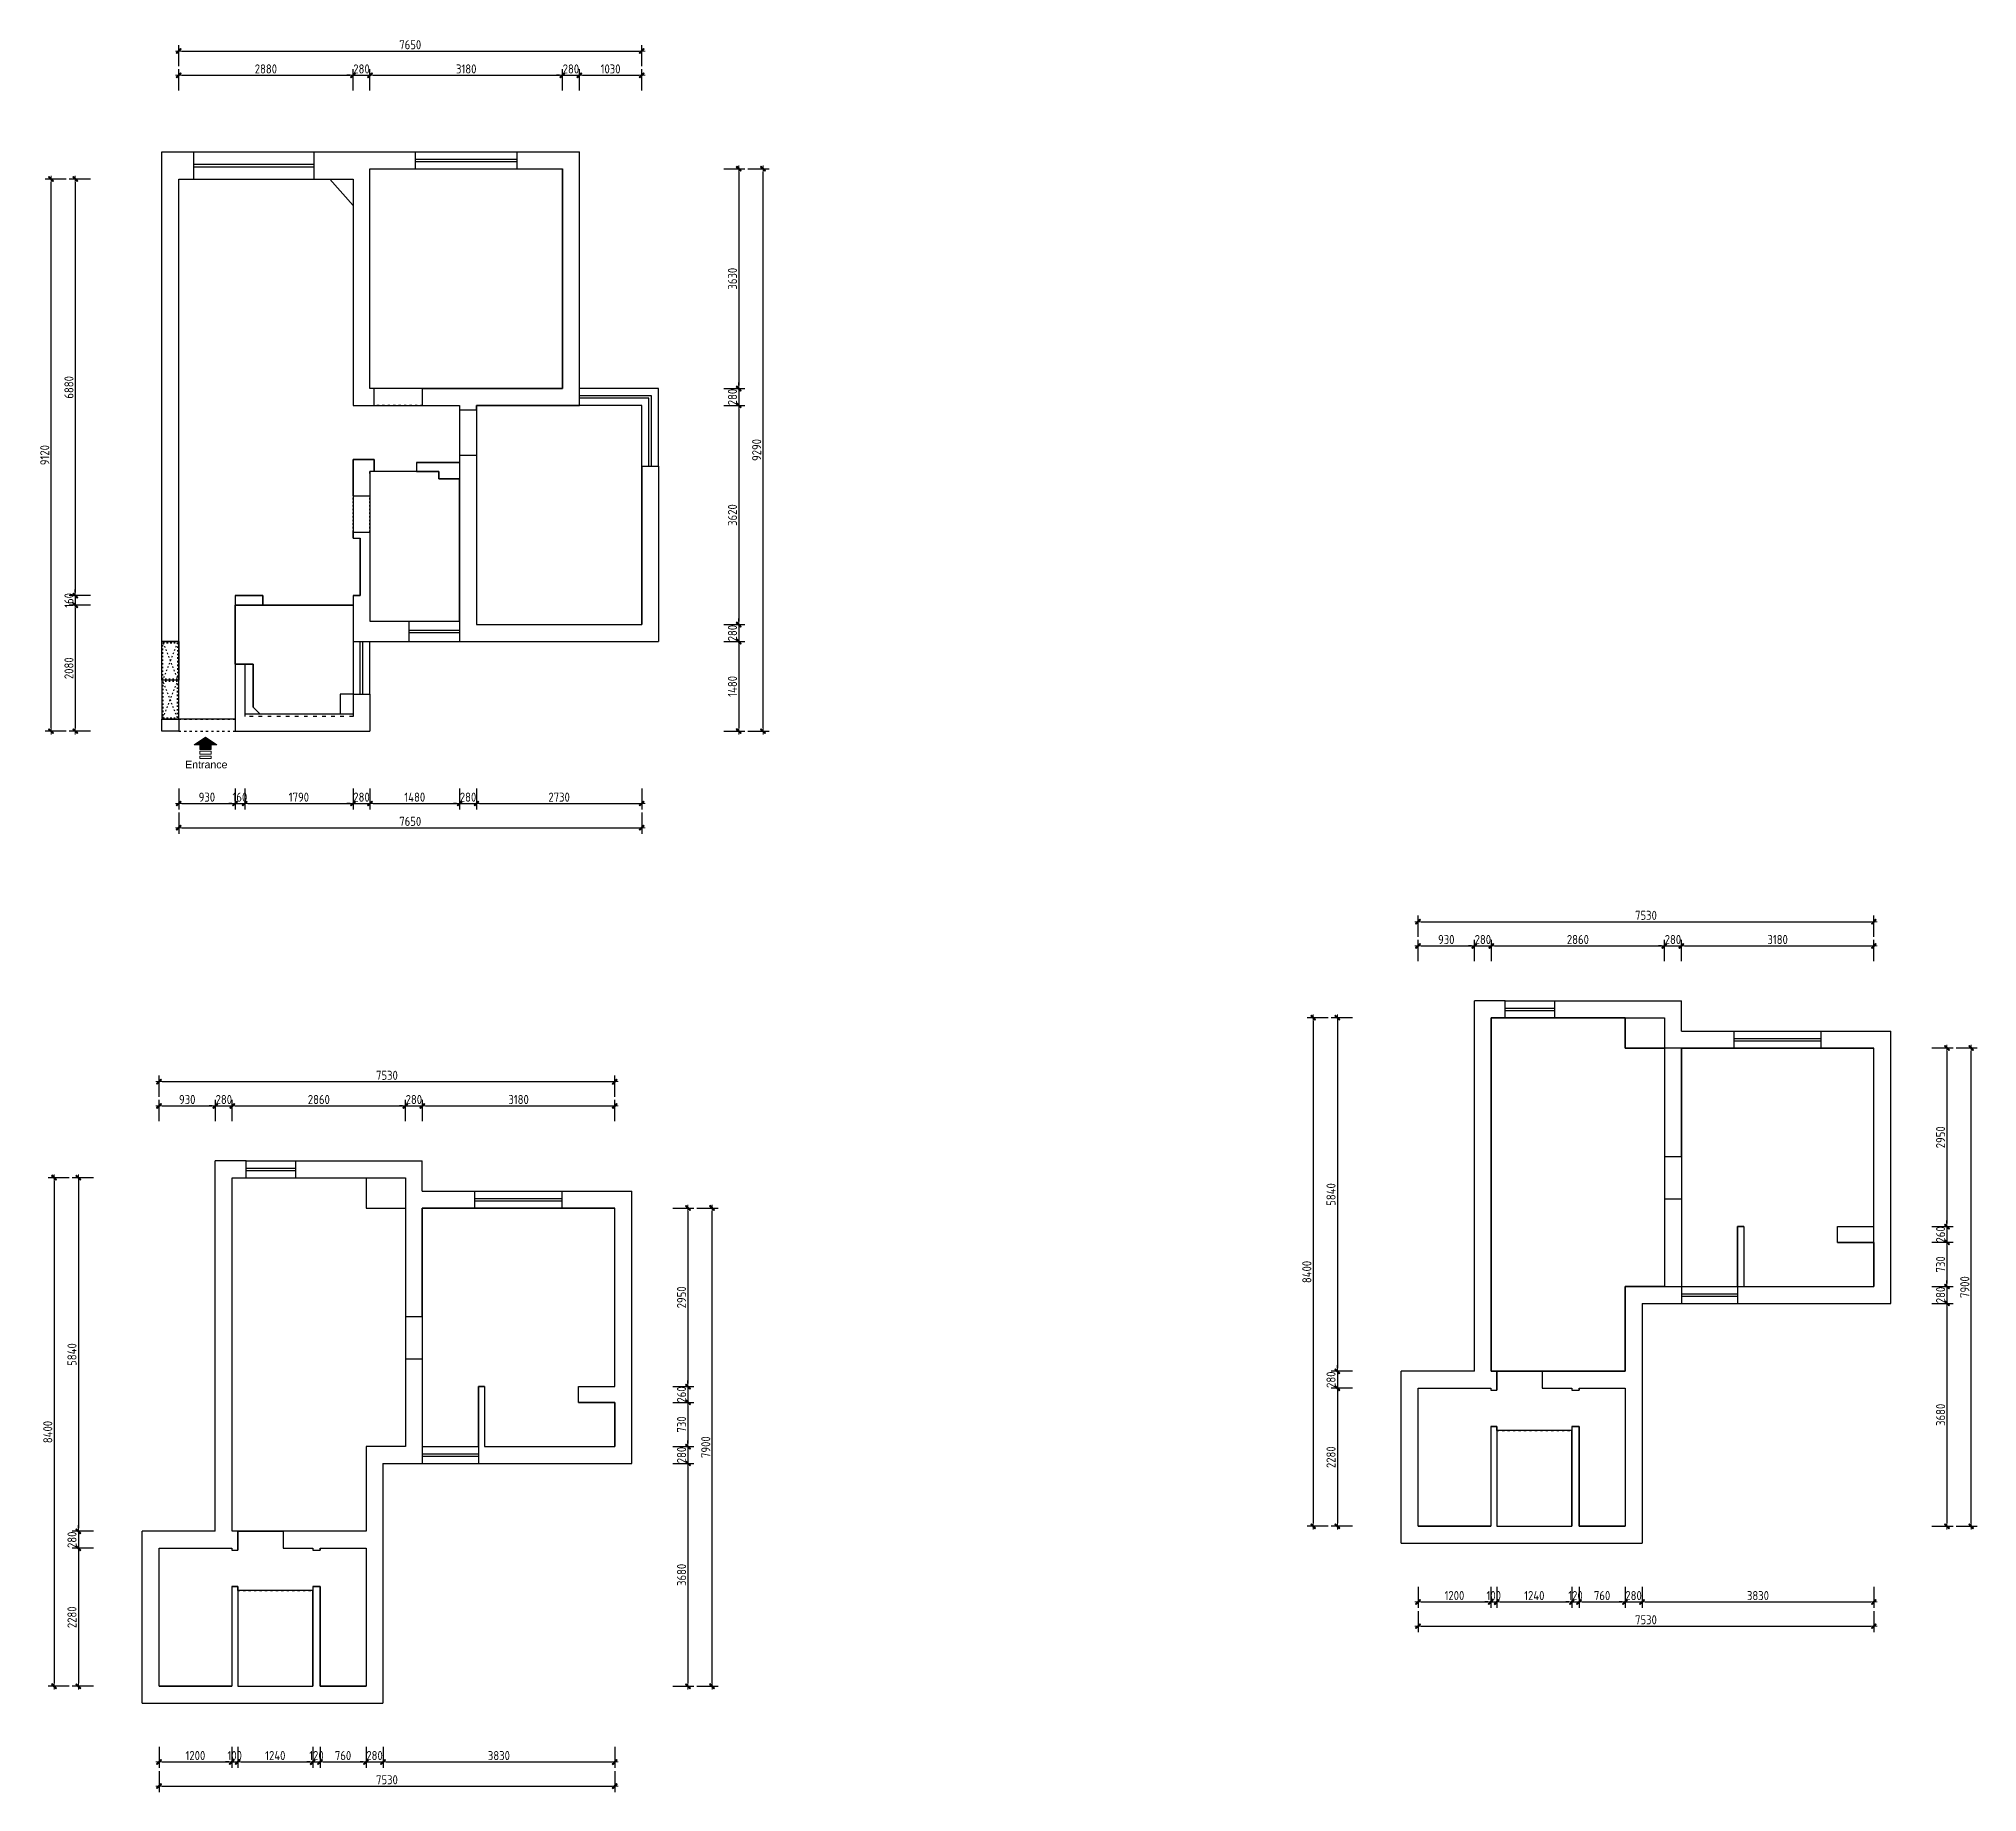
# Model space of a CAD drawing. Header units: millimetres. Extents: x -58733 to 427521, y -235734 to 553534.
# Drawn here: x 163442 to 195471, y -168331 to -139365 of the extents above; entities that cross this region are included whole.
import ezdxf

# ---------------------------------------------------------------- set-up
doc = ezdxf.new("R2010")
doc.units = ezdxf.units.MM
doc.linetypes.add('ACAD_ISO03W100', pattern=[30, 12, -18])
doc.layers.add('00-墙体', color=7, linetype='Continuous')
doc.layers.add('02-活动家具', color=1, linetype='Continuous')
doc.layers.add('0－图框', color=8, linetype='Continuous', lineweight=0)
doc.layers.add('P－墙体', color=255, linetype='Continuous', lineweight=15)
doc.styles.add('CCD_DIM', font='ARCHS.SHX')
doc.styles.get("Standard").update_dxf_attribs({"font": 'simsun.ttc'})
doc.dimstyles.new('海龍1：50', dxfattribs={"dimscale": 50, "dimtxt": 3, "dimasz": 1, "dimexe": 2, "dimexo": 2, "dimgap": 0.6, "dimtad": 1, "dimdec": 0, "dimrnd": 5, "dimdsep": 46, "dimtxsty": 'CCD_DIM', "dimblk": 'WS-cj', "dimcen": 1, "dimclrd": 242, "dimclre": 242, "dimclrt": 2, "dimadec": 0, "dimazin": 2, "dimtfac": 1, "dimtdec": 0, "dimtix": 1, "dimtmove": 2, "dimatfit": 3, "dimldrblk": 'CCD_Leader_Arrow', "dimfxl": 5, "dimfxlon": 1, "dimtolj": 1, "dimarcsym": 0})

msp = doc.modelspace()

# ---------------------------------------------------------------- blocks, each defined once
blk = doc.blocks.new('A$C79D64CA1')
at = {"layer": '0－图框'}
blk.add_hatch(color=6, dxfattribs=at).paths.add_polyline_path([(378, 227), (284, 227), (284, 151), (95, 151), (95, 227), (0, 227), (189, 353)])
at = {"layer": '0－图框', "color": 6}
for p, q in [((189, 353), (0, 227)), ((378, 227), (189, 353)), ((95, 227), (0, 227)), ((378, 227), (284, 227))]:
    blk.add_line(p, q, dxfattribs=at)
blk.add_lwpolyline([(95, 227), (95, 151), (284, 151), (284, 227)], dxfattribs=at)
for points in [[(284, 120), (95, 120), (95, 69), (284, 69)], [(284, 38), (95, 38), (95, 0), (284, 0)]]:
    blk.add_lwpolyline(points, close=True, dxfattribs=at)
blk = doc.blocks.new('gsdfgfsdg')
at = {"layer": '0－图框', "color": 7, "xscale": -1, "rotation": 270}
blk.add_blockref('A$C79D64CA1', (-31077, -43831), dxfattribs=at)
at = {"layer": '0－图框', "color": 7, "insert": (-31178, -43656), "char_height": 125, "width": 1449.58, "attachment_point": 5, "rotation": 270}
blk.add_mtext('{\\fArial|b0|i0|c0|p32;Entrance}', dxfattribs=at)
blk = doc.blocks.new('WS-cj')
blk.add_hatch(color=1).paths.add_polyline_path([(0.59, 0.82), (-0.82, -0.59), (-0.59, -0.82), (0.82, 0.59)])
at = {"color": 1, "linetype": 'ByBlock', "lineweight": 0}
for p, q in [((-1.1, 0), (0, 0)), ((0, 0), (1.1, 0))]:
    blk.add_line(p, q, dxfattribs=at)
at = {"color": 1}
blk.add_lwpolyline([(0.59, 0.82), (-0.82, -0.59), (-0.59, -0.82), (0.82, 0.59)], close=True, dxfattribs=at)
blk = doc.blocks.new('*D1377')
at = {"color": 242, "lineweight": -2}
for p, q in [((165755, -140218), (165755, -139868)), ((168635, -140218), (168635, -139868)), ((165805, -139968), (168585, -139968))]:
    blk.add_line(p, q, dxfattribs=at)
at = {"layer": 'Defpoints', "color": 0}
for p in [(168635, -139968), (165755, -140368), (168635, -140368)]:
    blk.add_point(p, dxfattribs=at)
at = {"color": 242, "lineweight": -2, "xscale": 50, "yscale": 50, "zscale": 50, "rotation": 180}
blk.add_blockref('WS-cj', (165755, -139968), dxfattribs=at)
at = {"color": 242, "lineweight": -2, "xscale": 50, "yscale": 50, "zscale": 50}
blk.add_blockref('WS-cj', (168635, -139968), dxfattribs=at)
at = {"color": 2, "insert": (167195, -139863), "char_height": 150, "attachment_point": 5, "style": 'CCD_DIM'}
blk.add_mtext('\\A1;2880', dxfattribs=at)
blk = doc.blocks.new('CCD_Leader_Arrow')
at = {"color": 1, "linetype": 'ByBlock'}
blk.add_line((0, 0), (-1, 0), dxfattribs=at)
for points in [[(-0.86, 0.67), (-0.6, 0.85), (-0.24, 0), (0, 0)], [(-0.86, -0.67), (-0.6, -0.85), (-0.24, 0), (0, 0)]]:
    blk.add_solid(points, dxfattribs=at)
blk = doc.blocks.new('*D1378')
at = {"color": 242, "lineweight": -2}
for p, q in [((168635, -140218), (168635, -139868)), ((168915, -140218), (168915, -139868)), ((168585, -139968), (168535, -139968)), ((168635, -139968), (168915, -139968)), ((168965, -139968), (169015, -139968))]:
    blk.add_line(p, q, dxfattribs=at)
at = {"layer": 'Defpoints', "color": 0}
for p in [(168915, -139968), (168635, -140368), (168915, -140368)]:
    blk.add_point(p, dxfattribs=at)
at = {"color": 242, "lineweight": -2, "xscale": 50, "yscale": 50, "zscale": 50}
blk.add_blockref('WS-cj', (168635, -139968), dxfattribs=at)
at = {"color": 242, "lineweight": -2, "xscale": 50, "yscale": 50, "zscale": 50, "rotation": 180}
blk.add_blockref('WS-cj', (168915, -139968), dxfattribs=at)
at = {"color": 2, "insert": (168775, -139863), "char_height": 150, "attachment_point": 5, "style": 'CCD_DIM'}
blk.add_mtext('\\A1;280', dxfattribs=at)
blk = doc.blocks.new('*D1379')
at = {"color": 242, "lineweight": -2}
for p, q in [((168915, -140218), (168915, -139868)), ((172095, -140218), (172095, -139868)), ((168965, -139968), (172045, -139968))]:
    blk.add_line(p, q, dxfattribs=at)
at = {"layer": 'Defpoints', "color": 0}
for p in [(172095, -139968), (168915, -140368), (172095, -140368)]:
    blk.add_point(p, dxfattribs=at)
at = {"color": 242, "lineweight": -2, "xscale": 50, "yscale": 50, "zscale": 50, "rotation": 180}
blk.add_blockref('WS-cj', (168915, -139968), dxfattribs=at)
at = {"color": 242, "lineweight": -2, "xscale": 50, "yscale": 50, "zscale": 50}
blk.add_blockref('WS-cj', (172095, -139968), dxfattribs=at)
at = {"color": 2, "insert": (170505, -139863), "char_height": 150, "attachment_point": 5, "style": 'CCD_DIM'}
blk.add_mtext('\\A1;3180', dxfattribs=at)
blk = doc.blocks.new('*D1380')
at = {"color": 242, "lineweight": -2}
for p, q in [((172095, -140218), (172095, -139868)), ((172375, -140218), (172375, -139868)), ((172045, -139968), (171995, -139968)), ((172095, -139968), (172375, -139968)), ((172425, -139968), (172475, -139968))]:
    blk.add_line(p, q, dxfattribs=at)
at = {"layer": 'Defpoints', "color": 0}
for p in [(172375, -139968), (172095, -140368), (172375, -140368)]:
    blk.add_point(p, dxfattribs=at)
at = {"color": 242, "lineweight": -2, "xscale": 50, "yscale": 50, "zscale": 50}
blk.add_blockref('WS-cj', (172095, -139968), dxfattribs=at)
at = {"color": 242, "lineweight": -2, "xscale": 50, "yscale": 50, "zscale": 50, "rotation": 180}
blk.add_blockref('WS-cj', (172375, -139968), dxfattribs=at)
at = {"color": 2, "insert": (172235, -139863), "char_height": 150, "attachment_point": 5, "style": 'CCD_DIM'}
blk.add_mtext('\\A1;280', dxfattribs=at)
blk = doc.blocks.new('*D1381')
at = {"color": 242, "lineweight": -2}
for p, q in [((172375, -140218), (172375, -139868)), ((173405, -140218), (173405, -139868)), ((172425, -139968), (173355, -139968))]:
    blk.add_line(p, q, dxfattribs=at)
at = {"layer": 'Defpoints', "color": 0}
for p in [(173405, -139968), (172375, -140368), (173405, -140368)]:
    blk.add_point(p, dxfattribs=at)
at = {"color": 242, "lineweight": -2, "xscale": 50, "yscale": 50, "zscale": 50, "rotation": 180}
blk.add_blockref('WS-cj', (172375, -139968), dxfattribs=at)
at = {"color": 242, "lineweight": -2, "xscale": 50, "yscale": 50, "zscale": 50}
blk.add_blockref('WS-cj', (173405, -139968), dxfattribs=at)
at = {"color": 2, "insert": (172890, -139863), "char_height": 150, "attachment_point": 5, "style": 'CCD_DIM'}
blk.add_mtext('\\A1;1030', dxfattribs=at)
blk = doc.blocks.new('*D1382')
at = {"color": 242, "lineweight": -2}
for p, q in [((165755, -139818), (165755, -139468)), ((165805, -139568), (173355, -139568)), ((173405, -139818), (173405, -139468))]:
    blk.add_line(p, q, dxfattribs=at)
at = {"layer": 'Defpoints', "color": 0}
for p in [(173405, -139568), (165755, -140368), (173405, -140368)]:
    blk.add_point(p, dxfattribs=at)
at = {"color": 242, "lineweight": -2, "xscale": 50, "yscale": 50, "zscale": 50, "rotation": 180}
blk.add_blockref('WS-cj', (165755, -139568), dxfattribs=at)
at = {"color": 242, "lineweight": -2, "xscale": 50, "yscale": 50, "zscale": 50}
blk.add_blockref('WS-cj', (173405, -139568), dxfattribs=at)
at = {"color": 2, "insert": (169580, -139463), "char_height": 150, "attachment_point": 5, "style": 'CCD_DIM'}
blk.add_mtext('\\A1;7650', dxfattribs=at)
blk = doc.blocks.new('*D1383')
at = {"color": 242, "lineweight": -2}
for p, q in [((165755, -151748), (165755, -152098)), ((166685, -151748), (166685, -152098)), ((165805, -151998), (166635, -151998))]:
    blk.add_line(p, q, dxfattribs=at)
at = {"layer": 'Defpoints', "color": 0}
for p in [(165755, -151598), (166685, -151598), (166685, -151998)]:
    blk.add_point(p, dxfattribs=at)
at = {"color": 242, "lineweight": -2, "xscale": 50, "yscale": 50, "zscale": 50, "rotation": 180}
blk.add_blockref('WS-cj', (165755, -151998), dxfattribs=at)
at = {"color": 242, "lineweight": -2, "xscale": 50, "yscale": 50, "zscale": 50}
blk.add_blockref('WS-cj', (166685, -151998), dxfattribs=at)
at = {"color": 2, "insert": (166220, -151893), "char_height": 150, "attachment_point": 5, "style": 'CCD_DIM'}
blk.add_mtext('\\A1;930', dxfattribs=at)
blk = doc.blocks.new('*D1384')
at = {"color": 242, "lineweight": -2}
for p, q in [((166685, -151748), (166685, -152098)), ((166845, -151748), (166845, -152098)), ((166635, -151998), (166585, -151998)), ((166685, -151998), (166845, -151998)), ((166895, -151998), (166945, -151998))]:
    blk.add_line(p, q, dxfattribs=at)
at = {"layer": 'Defpoints', "color": 0}
for p in [(166685, -151598), (166845, -151598), (166845, -151998)]:
    blk.add_point(p, dxfattribs=at)
at = {"color": 242, "lineweight": -2, "xscale": 50, "yscale": 50, "zscale": 50}
blk.add_blockref('WS-cj', (166685, -151998), dxfattribs=at)
at = {"color": 242, "lineweight": -2, "xscale": 50, "yscale": 50, "zscale": 50, "rotation": 180}
blk.add_blockref('WS-cj', (166845, -151998), dxfattribs=at)
at = {"color": 2, "insert": (166765, -151893), "char_height": 150, "attachment_point": 5, "style": 'CCD_DIM'}
blk.add_mtext('\\A1;160', dxfattribs=at)
blk = doc.blocks.new('*D1385')
at = {"color": 242, "lineweight": -2}
for p, q in [((166845, -151748), (166845, -152098)), ((168635, -151748), (168635, -152098)), ((166895, -151998), (168585, -151998))]:
    blk.add_line(p, q, dxfattribs=at)
at = {"layer": 'Defpoints', "color": 0}
for p in [(166845, -151598), (168635, -151598), (168635, -151998)]:
    blk.add_point(p, dxfattribs=at)
at = {"color": 242, "lineweight": -2, "xscale": 50, "yscale": 50, "zscale": 50, "rotation": 180}
blk.add_blockref('WS-cj', (166845, -151998), dxfattribs=at)
at = {"color": 242, "lineweight": -2, "xscale": 50, "yscale": 50, "zscale": 50}
blk.add_blockref('WS-cj', (168635, -151998), dxfattribs=at)
at = {"color": 2, "insert": (167740, -151893), "char_height": 150, "attachment_point": 5, "style": 'CCD_DIM'}
blk.add_mtext('\\A1;1790', dxfattribs=at)
blk = doc.blocks.new('*D1386')
at = {"color": 242, "lineweight": -2}
for p, q in [((168635, -151748), (168635, -152098)), ((168915, -151748), (168915, -152098)), ((168585, -151998), (168535, -151998)), ((168635, -151998), (168915, -151998)), ((168965, -151998), (169015, -151998))]:
    blk.add_line(p, q, dxfattribs=at)
at = {"layer": 'Defpoints', "color": 0}
for p in [(168635, -151598), (168915, -151598), (168915, -151998)]:
    blk.add_point(p, dxfattribs=at)
at = {"color": 242, "lineweight": -2, "xscale": 50, "yscale": 50, "zscale": 50}
blk.add_blockref('WS-cj', (168635, -151998), dxfattribs=at)
at = {"color": 242, "lineweight": -2, "xscale": 50, "yscale": 50, "zscale": 50, "rotation": 180}
blk.add_blockref('WS-cj', (168915, -151998), dxfattribs=at)
at = {"color": 2, "insert": (168775, -151893), "char_height": 150, "attachment_point": 5, "style": 'CCD_DIM'}
blk.add_mtext('\\A1;280', dxfattribs=at)
blk = doc.blocks.new('*D1387')
at = {"color": 242, "lineweight": -2}
for p, q in [((168915, -151748), (168915, -152098)), ((170395, -151748), (170395, -152098)), ((168965, -151998), (170345, -151998))]:
    blk.add_line(p, q, dxfattribs=at)
at = {"layer": 'Defpoints', "color": 0}
for p in [(168915, -151598), (170395, -151598), (170395, -151998)]:
    blk.add_point(p, dxfattribs=at)
at = {"color": 242, "lineweight": -2, "xscale": 50, "yscale": 50, "zscale": 50, "rotation": 180}
blk.add_blockref('WS-cj', (168915, -151998), dxfattribs=at)
at = {"color": 242, "lineweight": -2, "xscale": 50, "yscale": 50, "zscale": 50}
blk.add_blockref('WS-cj', (170395, -151998), dxfattribs=at)
at = {"color": 2, "insert": (169655, -151893), "char_height": 150, "attachment_point": 5, "style": 'CCD_DIM'}
blk.add_mtext('\\A1;1480', dxfattribs=at)
blk = doc.blocks.new('*D1388')
at = {"color": 242, "lineweight": -2}
for p, q in [((170395, -151748), (170395, -152098)), ((170675, -151748), (170675, -152098)), ((170345, -151998), (170295, -151998)), ((170395, -151998), (170675, -151998)), ((170725, -151998), (170775, -151998))]:
    blk.add_line(p, q, dxfattribs=at)
at = {"layer": 'Defpoints', "color": 0}
for p in [(170395, -151598), (170675, -151598), (170675, -151998)]:
    blk.add_point(p, dxfattribs=at)
at = {"color": 242, "lineweight": -2, "xscale": 50, "yscale": 50, "zscale": 50}
blk.add_blockref('WS-cj', (170395, -151998), dxfattribs=at)
at = {"color": 242, "lineweight": -2, "xscale": 50, "yscale": 50, "zscale": 50, "rotation": 180}
blk.add_blockref('WS-cj', (170675, -151998), dxfattribs=at)
at = {"color": 2, "insert": (170535, -151893), "char_height": 150, "attachment_point": 5, "style": 'CCD_DIM'}
blk.add_mtext('\\A1;280', dxfattribs=at)
blk = doc.blocks.new('*D1389')
at = {"color": 242, "lineweight": -2}
for p, q in [((170675, -151748), (170675, -152098)), ((173405, -151748), (173405, -152098)), ((170725, -151998), (173355, -151998))]:
    blk.add_line(p, q, dxfattribs=at)
at = {"layer": 'Defpoints', "color": 0}
for p in [(170675, -151598), (173405, -151598), (173405, -151998)]:
    blk.add_point(p, dxfattribs=at)
at = {"color": 242, "lineweight": -2, "xscale": 50, "yscale": 50, "zscale": 50, "rotation": 180}
blk.add_blockref('WS-cj', (170675, -151998), dxfattribs=at)
at = {"color": 242, "lineweight": -2, "xscale": 50, "yscale": 50, "zscale": 50}
blk.add_blockref('WS-cj', (173405, -151998), dxfattribs=at)
at = {"color": 2, "insert": (172040, -151893), "char_height": 150, "attachment_point": 5, "style": 'CCD_DIM'}
blk.add_mtext('\\A1;2730', dxfattribs=at)
blk = doc.blocks.new('*D1390')
at = {"color": 242, "lineweight": -2}
for p, q in [((165755, -152148), (165755, -152498)), ((165805, -152398), (173355, -152398)), ((173405, -152148), (173405, -152498))]:
    blk.add_line(p, q, dxfattribs=at)
at = {"layer": 'Defpoints', "color": 0}
for p in [(165755, -151598), (173405, -151598), (173405, -152398)]:
    blk.add_point(p, dxfattribs=at)
at = {"color": 242, "lineweight": -2, "xscale": 50, "yscale": 50, "zscale": 50, "rotation": 180}
blk.add_blockref('WS-cj', (165755, -152398), dxfattribs=at)
at = {"color": 242, "lineweight": -2, "xscale": 50, "yscale": 50, "zscale": 50}
blk.add_blockref('WS-cj', (173405, -152398), dxfattribs=at)
at = {"color": 2, "insert": (169580, -152293), "char_height": 150, "attachment_point": 5, "style": 'CCD_DIM'}
blk.add_mtext('\\A1;7650', dxfattribs=at)
blk = doc.blocks.new('*D1391')
at = {"color": 242, "lineweight": -2}
for p, q in [((164296, -141683), (163946, -141683)), ((164046, -141733), (164046, -148513)), ((164296, -148563), (163946, -148563))]:
    blk.add_line(p, q, dxfattribs=at)
at = {"layer": 'Defpoints', "color": 0}
for p in [(164446, -141683), (164046, -148563), (164446, -148563)]:
    blk.add_point(p, dxfattribs=at)
at = {"color": 242, "lineweight": -2, "xscale": 50, "yscale": 50, "zscale": 50}
for p, rotation in [((164046, -141683), 90), ((164046, -148563), 270)]:
    blk.add_blockref('WS-cj', p, dxfattribs=dict(at, rotation=rotation))
at = {"color": 2, "insert": (163941, -145123), "char_height": 150, "attachment_point": 5, "rotation": 90, "style": 'CCD_DIM'}
blk.add_mtext('\\A1;6880', dxfattribs=at)
blk = doc.blocks.new('*D1392')
at = {"color": 242, "lineweight": -2}
for p, q in [((164296, -148563), (163946, -148563)), ((164046, -148513), (164046, -148463)), ((164046, -148563), (164046, -148723)), ((164296, -148723), (163946, -148723)), ((164046, -148773), (164046, -148823))]:
    blk.add_line(p, q, dxfattribs=at)
at = {"layer": 'Defpoints', "color": 0}
for p in [(164446, -148563), (164046, -148723), (164446, -148723)]:
    blk.add_point(p, dxfattribs=at)
at = {"color": 242, "lineweight": -2, "xscale": 50, "yscale": 50, "zscale": 50}
for p, rotation in [((164046, -148563), 270), ((164046, -148723), 90)]:
    blk.add_blockref('WS-cj', p, dxfattribs=dict(at, rotation=rotation))
at = {"color": 2, "insert": (163941, -148643), "char_height": 150, "attachment_point": 5, "rotation": 90, "style": 'CCD_DIM'}
blk.add_mtext('\\A1;160', dxfattribs=at)
blk = doc.blocks.new('*D1393')
at = {"color": 242, "lineweight": -2}
for p, q in [((164296, -148723), (163946, -148723)), ((164046, -148773), (164046, -150753)), ((164296, -150803), (163946, -150803))]:
    blk.add_line(p, q, dxfattribs=at)
at = {"layer": 'Defpoints', "color": 0}
for p in [(164446, -148723), (164046, -150803), (164446, -150803)]:
    blk.add_point(p, dxfattribs=at)
at = {"color": 242, "lineweight": -2, "xscale": 50, "yscale": 50, "zscale": 50}
for p, rotation in [((164046, -148723), 90), ((164046, -150803), 270)]:
    blk.add_blockref('WS-cj', p, dxfattribs=dict(at, rotation=rotation))
at = {"color": 2, "insert": (163941, -149763), "char_height": 150, "attachment_point": 5, "rotation": 90, "style": 'CCD_DIM'}
blk.add_mtext('\\A1;2080', dxfattribs=at)
blk = doc.blocks.new('*D1394')
at = {"color": 242, "lineweight": -2}
for p, q in [((163896, -141683), (163546, -141683)), ((163646, -150753), (163646, -141733)), ((163896, -150803), (163546, -150803))]:
    blk.add_line(p, q, dxfattribs=at)
at = {"layer": 'Defpoints', "color": 0}
for p in [(163646, -141683), (164446, -141683), (164446, -150803)]:
    blk.add_point(p, dxfattribs=at)
at = {"color": 242, "lineweight": -2, "xscale": 50, "yscale": 50, "zscale": 50}
for p, rotation in [((163646, -141683), 90), ((163646, -150803), 270)]:
    blk.add_blockref('WS-cj', p, dxfattribs=dict(at, rotation=rotation))
at = {"color": 2, "insert": (163541, -146243), "char_height": 150, "attachment_point": 5, "rotation": 90, "style": 'CCD_DIM'}
blk.add_mtext('\\A1;9120', dxfattribs=at)
blk = doc.blocks.new('*D1395')
at = {"color": 242, "lineweight": -2}
for p, q in [((174759, -141513), (175109, -141513)), ((175009, -141563), (175009, -145093)), ((174759, -145143), (175109, -145143))]:
    blk.add_line(p, q, dxfattribs=at)
at = {"layer": 'Defpoints', "color": 0}
for p in [(174609, -141513), (174609, -145143), (175009, -145143)]:
    blk.add_point(p, dxfattribs=at)
at = {"color": 242, "lineweight": -2, "xscale": 50, "yscale": 50, "zscale": 50}
for p, rotation in [((175009, -141513), 90), ((175009, -145143), 270)]:
    blk.add_blockref('WS-cj', p, dxfattribs=dict(at, rotation=rotation))
at = {"color": 2, "insert": (174904, -143328), "char_height": 150, "attachment_point": 5, "rotation": 90, "style": 'CCD_DIM'}
blk.add_mtext('\\A1;3630', dxfattribs=at)
blk = doc.blocks.new('*D1396')
at = {"color": 242, "lineweight": -2}
for p, q in [((175009, -145093), (175009, -145043)), ((174759, -145143), (175109, -145143)), ((175009, -145143), (175009, -145423)), ((174759, -145423), (175109, -145423)), ((175009, -145473), (175009, -145523))]:
    blk.add_line(p, q, dxfattribs=at)
at = {"layer": 'Defpoints', "color": 0}
for p in [(174609, -145143), (174609, -145423), (175009, -145423)]:
    blk.add_point(p, dxfattribs=at)
at = {"color": 242, "lineweight": -2, "xscale": 50, "yscale": 50, "zscale": 50}
for p, rotation in [((175009, -145143), 270), ((175009, -145423), 90)]:
    blk.add_blockref('WS-cj', p, dxfattribs=dict(at, rotation=rotation))
at = {"color": 2, "insert": (174904, -145283), "char_height": 150, "attachment_point": 5, "rotation": 90, "style": 'CCD_DIM'}
blk.add_mtext('\\A1;280', dxfattribs=at)
blk = doc.blocks.new('*D1397')
at = {"color": 242, "lineweight": -2}
for p, q in [((174759, -145423), (175109, -145423)), ((175009, -145473), (175009, -148993)), ((174759, -149043), (175109, -149043))]:
    blk.add_line(p, q, dxfattribs=at)
at = {"layer": 'Defpoints', "color": 0}
for p in [(174609, -145423), (174609, -149043), (175009, -149043)]:
    blk.add_point(p, dxfattribs=at)
at = {"color": 242, "lineweight": -2, "xscale": 50, "yscale": 50, "zscale": 50}
for p, rotation in [((175009, -145423), 90), ((175009, -149043), 270)]:
    blk.add_blockref('WS-cj', p, dxfattribs=dict(at, rotation=rotation))
at = {"color": 2, "insert": (174904, -147233), "char_height": 150, "attachment_point": 5, "rotation": 90, "style": 'CCD_DIM'}
blk.add_mtext('\\A1;3620', dxfattribs=at)
blk = doc.blocks.new('*D1398')
at = {"color": 242, "lineweight": -2}
for p, q in [((174759, -149043), (175109, -149043)), ((175009, -148993), (175009, -148943)), ((175009, -149043), (175009, -149323)), ((174759, -149323), (175109, -149323)), ((175009, -149373), (175009, -149423))]:
    blk.add_line(p, q, dxfattribs=at)
at = {"layer": 'Defpoints', "color": 0}
for p in [(174609, -149043), (174609, -149323), (175009, -149323)]:
    blk.add_point(p, dxfattribs=at)
at = {"color": 242, "lineweight": -2, "xscale": 50, "yscale": 50, "zscale": 50}
for p, rotation in [((175009, -149043), 270), ((175009, -149323), 90)]:
    blk.add_blockref('WS-cj', p, dxfattribs=dict(at, rotation=rotation))
at = {"color": 2, "insert": (174904, -149183), "char_height": 150, "attachment_point": 5, "rotation": 90, "style": 'CCD_DIM'}
blk.add_mtext('\\A1;280', dxfattribs=at)
blk = doc.blocks.new('*D1399')
at = {"color": 242, "lineweight": -2}
for p, q in [((174759, -149323), (175109, -149323)), ((175009, -149373), (175009, -150753)), ((174759, -150803), (175109, -150803))]:
    blk.add_line(p, q, dxfattribs=at)
at = {"layer": 'Defpoints', "color": 0}
for p in [(174609, -149323), (174609, -150803), (175009, -150803)]:
    blk.add_point(p, dxfattribs=at)
at = {"color": 242, "lineweight": -2, "xscale": 50, "yscale": 50, "zscale": 50}
for p, rotation in [((175009, -149323), 90), ((175009, -150803), 270)]:
    blk.add_blockref('WS-cj', p, dxfattribs=dict(at, rotation=rotation))
at = {"color": 2, "insert": (174904, -150063), "char_height": 150, "attachment_point": 5, "rotation": 90, "style": 'CCD_DIM'}
blk.add_mtext('\\A1;1480', dxfattribs=at)
blk = doc.blocks.new('*D1400')
at = {"color": 242, "lineweight": -2}
for p, q in [((175159, -141513), (175509, -141513)), ((175409, -150753), (175409, -141563)), ((175159, -150803), (175509, -150803))]:
    blk.add_line(p, q, dxfattribs=at)
at = {"layer": 'Defpoints', "color": 0}
for p in [(174609, -141513), (175409, -141513), (174609, -150803)]:
    blk.add_point(p, dxfattribs=at)
at = {"color": 242, "lineweight": -2, "xscale": 50, "yscale": 50, "zscale": 50}
for p, rotation in [((175409, -141513), 90), ((175409, -150803), 270)]:
    blk.add_blockref('WS-cj', p, dxfattribs=dict(at, rotation=rotation))
at = {"color": 2, "insert": (175304, -146158), "char_height": 150, "attachment_point": 5, "rotation": 90, "style": 'CCD_DIM'}
blk.add_mtext('\\A1;9290', dxfattribs=at)
blk = doc.blocks.new('*D1401')
at = {"color": 242, "lineweight": -2}
for p, q in [((165430, -157243), (165430, -156893)), ((166360, -157243), (166360, -156893)), ((165480, -156993), (166310, -156993))]:
    blk.add_line(p, q, dxfattribs=at)
at = {"layer": 'Defpoints', "color": 0}
for p in [(166360, -156993), (165430, -157393), (166360, -157393)]:
    blk.add_point(p, dxfattribs=at)
at = {"color": 242, "lineweight": -2, "xscale": 50, "yscale": 50, "zscale": 50, "rotation": 180}
blk.add_blockref('WS-cj', (165430, -156993), dxfattribs=at)
at = {"color": 242, "lineweight": -2, "xscale": 50, "yscale": 50, "zscale": 50}
blk.add_blockref('WS-cj', (166360, -156993), dxfattribs=at)
at = {"color": 2, "insert": (165895, -156888), "char_height": 150, "attachment_point": 5, "style": 'CCD_DIM'}
blk.add_mtext('\\A1;930', dxfattribs=at)
blk = doc.blocks.new('*D1402')
at = {"color": 242, "lineweight": -2}
for p, q in [((166360, -157243), (166360, -156893)), ((166640, -157243), (166640, -156893)), ((166310, -156993), (166260, -156993)), ((166360, -156993), (166640, -156993)), ((166690, -156993), (166740, -156993))]:
    blk.add_line(p, q, dxfattribs=at)
at = {"layer": 'Defpoints', "color": 0}
for p in [(166640, -156993), (166360, -157393), (166640, -157393)]:
    blk.add_point(p, dxfattribs=at)
at = {"color": 242, "lineweight": -2, "xscale": 50, "yscale": 50, "zscale": 50}
blk.add_blockref('WS-cj', (166360, -156993), dxfattribs=at)
at = {"color": 242, "lineweight": -2, "xscale": 50, "yscale": 50, "zscale": 50, "rotation": 180}
blk.add_blockref('WS-cj', (166640, -156993), dxfattribs=at)
at = {"color": 2, "insert": (166500, -156888), "char_height": 150, "attachment_point": 5, "style": 'CCD_DIM'}
blk.add_mtext('\\A1;280', dxfattribs=at)
blk = doc.blocks.new('*D1403')
at = {"color": 242, "lineweight": -2}
for p, q in [((166640, -157243), (166640, -156893)), ((169500, -157243), (169500, -156893)), ((166690, -156993), (169450, -156993))]:
    blk.add_line(p, q, dxfattribs=at)
at = {"layer": 'Defpoints', "color": 0}
for p in [(169500, -156993), (166640, -157393), (169500, -157393)]:
    blk.add_point(p, dxfattribs=at)
at = {"color": 242, "lineweight": -2, "xscale": 50, "yscale": 50, "zscale": 50, "rotation": 180}
blk.add_blockref('WS-cj', (166640, -156993), dxfattribs=at)
at = {"color": 242, "lineweight": -2, "xscale": 50, "yscale": 50, "zscale": 50}
blk.add_blockref('WS-cj', (169500, -156993), dxfattribs=at)
at = {"color": 2, "insert": (168070, -156888), "char_height": 150, "attachment_point": 5, "style": 'CCD_DIM'}
blk.add_mtext('\\A1;2860', dxfattribs=at)
blk = doc.blocks.new('*D1404')
at = {"color": 242, "lineweight": -2}
for p, q in [((169500, -157243), (169500, -156893)), ((169780, -157243), (169780, -156893)), ((169450, -156993), (169400, -156993)), ((169500, -156993), (169780, -156993)), ((169830, -156993), (169880, -156993))]:
    blk.add_line(p, q, dxfattribs=at)
at = {"layer": 'Defpoints', "color": 0}
for p in [(169780, -156993), (169500, -157393), (169780, -157393)]:
    blk.add_point(p, dxfattribs=at)
at = {"color": 242, "lineweight": -2, "xscale": 50, "yscale": 50, "zscale": 50}
blk.add_blockref('WS-cj', (169500, -156993), dxfattribs=at)
at = {"color": 242, "lineweight": -2, "xscale": 50, "yscale": 50, "zscale": 50, "rotation": 180}
blk.add_blockref('WS-cj', (169780, -156993), dxfattribs=at)
at = {"color": 2, "insert": (169640, -156888), "char_height": 150, "attachment_point": 5, "style": 'CCD_DIM'}
blk.add_mtext('\\A1;280', dxfattribs=at)
blk = doc.blocks.new('*D1405')
at = {"color": 242, "lineweight": -2}
for p, q in [((169780, -157243), (169780, -156893)), ((172960, -157243), (172960, -156893)), ((169830, -156993), (172910, -156993))]:
    blk.add_line(p, q, dxfattribs=at)
at = {"layer": 'Defpoints', "color": 0}
for p in [(172960, -156993), (169780, -157393), (172960, -157393)]:
    blk.add_point(p, dxfattribs=at)
at = {"color": 242, "lineweight": -2, "xscale": 50, "yscale": 50, "zscale": 50, "rotation": 180}
blk.add_blockref('WS-cj', (169780, -156993), dxfattribs=at)
at = {"color": 242, "lineweight": -2, "xscale": 50, "yscale": 50, "zscale": 50}
blk.add_blockref('WS-cj', (172960, -156993), dxfattribs=at)
at = {"color": 2, "insert": (171370, -156888), "char_height": 150, "attachment_point": 5, "style": 'CCD_DIM'}
blk.add_mtext('\\A1;3180', dxfattribs=at)
blk = doc.blocks.new('*D1406')
at = {"color": 242, "lineweight": -2}
for p, q in [((165430, -156843), (165430, -156493)), ((165480, -156593), (172910, -156593)), ((172960, -156843), (172960, -156493))]:
    blk.add_line(p, q, dxfattribs=at)
at = {"layer": 'Defpoints', "color": 0}
for p in [(172960, -156593), (165430, -157393), (172960, -157393)]:
    blk.add_point(p, dxfattribs=at)
at = {"color": 242, "lineweight": -2, "xscale": 50, "yscale": 50, "zscale": 50, "rotation": 180}
blk.add_blockref('WS-cj', (165430, -156593), dxfattribs=at)
at = {"color": 242, "lineweight": -2, "xscale": 50, "yscale": 50, "zscale": 50}
blk.add_blockref('WS-cj', (172960, -156593), dxfattribs=at)
at = {"color": 2, "insert": (169195, -156488), "char_height": 150, "attachment_point": 5, "style": 'CCD_DIM'}
blk.add_mtext('\\A1;7530', dxfattribs=at)
blk = doc.blocks.new('*D1407')
at = {"color": 242, "lineweight": -2}
for p, q in [((165430, -167581), (165430, -167931)), ((165480, -167831), (166580, -167831)), ((166630, -167581), (166630, -167931))]:
    blk.add_line(p, q, dxfattribs=at)
at = {"layer": 'Defpoints', "color": 0}
for p in [(165430, -167431), (166630, -167431), (166630, -167831)]:
    blk.add_point(p, dxfattribs=at)
at = {"color": 242, "lineweight": -2, "xscale": 50, "yscale": 50, "zscale": 50, "rotation": 180}
blk.add_blockref('WS-cj', (165430, -167831), dxfattribs=at)
at = {"color": 242, "lineweight": -2, "xscale": 50, "yscale": 50, "zscale": 50}
blk.add_blockref('WS-cj', (166630, -167831), dxfattribs=at)
at = {"color": 2, "insert": (166030, -167726), "char_height": 150, "attachment_point": 5, "style": 'CCD_DIM'}
blk.add_mtext('\\A1;1200', dxfattribs=at)
blk = doc.blocks.new('*D1408')
at = {"color": 242, "lineweight": -2}
for p, q in [((166730, -167581), (166730, -167931)), ((166780, -167831), (167920, -167831)), ((167970, -167581), (167970, -167931))]:
    blk.add_line(p, q, dxfattribs=at)
at = {"layer": 'Defpoints', "color": 0}
for p in [(166730, -167431), (167970, -167431), (167970, -167831)]:
    blk.add_point(p, dxfattribs=at)
at = {"color": 242, "lineweight": -2, "xscale": 50, "yscale": 50, "zscale": 50, "rotation": 180}
blk.add_blockref('WS-cj', (166730, -167831), dxfattribs=at)
at = {"color": 242, "lineweight": -2, "xscale": 50, "yscale": 50, "zscale": 50}
blk.add_blockref('WS-cj', (167970, -167831), dxfattribs=at)
at = {"color": 2, "insert": (167350, -167726), "char_height": 150, "attachment_point": 5, "style": 'CCD_DIM'}
blk.add_mtext('\\A1;1240', dxfattribs=at)
blk = doc.blocks.new('*D1409')
at = {"color": 242, "lineweight": -2}
for p, q in [((168090, -167581), (168090, -167931)), ((168140, -167831), (168800, -167831)), ((168850, -167581), (168850, -167931))]:
    blk.add_line(p, q, dxfattribs=at)
at = {"layer": 'Defpoints', "color": 0}
for p in [(168090, -167431), (168850, -167431), (168850, -167831)]:
    blk.add_point(p, dxfattribs=at)
at = {"color": 242, "lineweight": -2, "xscale": 50, "yscale": 50, "zscale": 50, "rotation": 180}
blk.add_blockref('WS-cj', (168090, -167831), dxfattribs=at)
at = {"color": 242, "lineweight": -2, "xscale": 50, "yscale": 50, "zscale": 50}
blk.add_blockref('WS-cj', (168850, -167831), dxfattribs=at)
at = {"color": 2, "insert": (168470, -167726), "char_height": 150, "attachment_point": 5, "style": 'CCD_DIM'}
blk.add_mtext('\\A1;760', dxfattribs=at)
blk = doc.blocks.new('*D1410')
at = {"color": 242, "lineweight": -2}
for p, q in [((168800, -167831), (168750, -167831)), ((168850, -167581), (168850, -167931)), ((168850, -167831), (169130, -167831)), ((169130, -167581), (169130, -167931)), ((169180, -167831), (169230, -167831))]:
    blk.add_line(p, q, dxfattribs=at)
at = {"layer": 'Defpoints', "color": 0}
for p in [(168850, -167431), (169130, -167431), (169130, -167831)]:
    blk.add_point(p, dxfattribs=at)
at = {"color": 242, "lineweight": -2, "xscale": 50, "yscale": 50, "zscale": 50}
blk.add_blockref('WS-cj', (168850, -167831), dxfattribs=at)
at = {"color": 242, "lineweight": -2, "xscale": 50, "yscale": 50, "zscale": 50, "rotation": 180}
blk.add_blockref('WS-cj', (169130, -167831), dxfattribs=at)
at = {"color": 2, "insert": (168990, -167726), "char_height": 150, "attachment_point": 5, "style": 'CCD_DIM'}
blk.add_mtext('\\A1;280', dxfattribs=at)
blk = doc.blocks.new('*D1411')
at = {"color": 242, "lineweight": -2}
for p, q in [((169130, -167581), (169130, -167931)), ((169180, -167831), (172910, -167831)), ((172960, -167581), (172960, -167931))]:
    blk.add_line(p, q, dxfattribs=at)
at = {"layer": 'Defpoints', "color": 0}
for p in [(169130, -167431), (172960, -167431), (172960, -167831)]:
    blk.add_point(p, dxfattribs=at)
at = {"color": 242, "lineweight": -2, "xscale": 50, "yscale": 50, "zscale": 50, "rotation": 180}
blk.add_blockref('WS-cj', (169130, -167831), dxfattribs=at)
at = {"color": 242, "lineweight": -2, "xscale": 50, "yscale": 50, "zscale": 50}
blk.add_blockref('WS-cj', (172960, -167831), dxfattribs=at)
at = {"color": 2, "insert": (171045, -167726), "char_height": 150, "attachment_point": 5, "style": 'CCD_DIM'}
blk.add_mtext('\\A1;3830', dxfattribs=at)
blk = doc.blocks.new('*D1412')
at = {"color": 242, "lineweight": -2}
for p, q in [((165430, -167981), (165430, -168331)), ((172960, -167981), (172960, -168331)), ((165480, -168231), (172910, -168231))]:
    blk.add_line(p, q, dxfattribs=at)
at = {"layer": 'Defpoints', "color": 0}
for p in [(165430, -167431), (172960, -167431), (172960, -168231)]:
    blk.add_point(p, dxfattribs=at)
at = {"color": 242, "lineweight": -2, "xscale": 50, "yscale": 50, "zscale": 50, "rotation": 180}
blk.add_blockref('WS-cj', (165430, -168231), dxfattribs=at)
at = {"color": 242, "lineweight": -2, "xscale": 50, "yscale": 50, "zscale": 50}
blk.add_blockref('WS-cj', (172960, -168231), dxfattribs=at)
at = {"color": 2, "insert": (169195, -168126), "char_height": 150, "attachment_point": 5, "style": 'CCD_DIM'}
blk.add_mtext('\\A1;7530', dxfattribs=at)
blk = doc.blocks.new('*D1413')
at = {"color": 242, "lineweight": -2}
for p, q in [((164346, -158181), (163996, -158181)), ((164096, -158231), (164096, -163971)), ((164346, -164021), (163996, -164021))]:
    blk.add_line(p, q, dxfattribs=at)
at = {"layer": 'Defpoints', "color": 0}
for p in [(164496, -158181), (164096, -164021), (164496, -164021)]:
    blk.add_point(p, dxfattribs=at)
at = {"color": 242, "lineweight": -2, "xscale": 50, "yscale": 50, "zscale": 50}
for p, rotation in [((164096, -158181), 90), ((164096, -164021), 270)]:
    blk.add_blockref('WS-cj', p, dxfattribs=dict(at, rotation=rotation))
at = {"color": 2, "insert": (163991, -161101), "char_height": 150, "attachment_point": 5, "rotation": 90, "style": 'CCD_DIM'}
blk.add_mtext('\\A1;5840', dxfattribs=at)
blk = doc.blocks.new('*D1414')
at = {"color": 242, "lineweight": -2}
for p, q in [((164096, -163971), (164096, -163921)), ((164346, -164021), (163996, -164021)), ((164346, -164301), (163996, -164301)), ((164096, -164021), (164096, -164301)), ((164096, -164351), (164096, -164401))]:
    blk.add_line(p, q, dxfattribs=at)
at = {"layer": 'Defpoints', "color": 0}
for p in [(164096, -164301), (164496, -164021), (164496, -164301)]:
    blk.add_point(p, dxfattribs=at)
at = {"color": 242, "lineweight": -2, "xscale": 50, "yscale": 50, "zscale": 50}
for p, rotation in [((164096, -164021), 270), ((164096, -164301), 90)]:
    blk.add_blockref('WS-cj', p, dxfattribs=dict(at, rotation=rotation))
at = {"color": 2, "insert": (163991, -164161), "char_height": 150, "attachment_point": 5, "rotation": 90, "style": 'CCD_DIM'}
blk.add_mtext('\\A1;280', dxfattribs=at)
blk = doc.blocks.new('*D1415')
at = {"color": 242, "lineweight": -2}
for p, q in [((164346, -164301), (163996, -164301)), ((164096, -164351), (164096, -166531)), ((164346, -166581), (163996, -166581))]:
    blk.add_line(p, q, dxfattribs=at)
at = {"layer": 'Defpoints', "color": 0}
for p in [(164496, -164301), (164096, -166581), (164496, -166581)]:
    blk.add_point(p, dxfattribs=at)
at = {"color": 242, "lineweight": -2, "xscale": 50, "yscale": 50, "zscale": 50}
for p, rotation in [((164096, -164301), 90), ((164096, -166581), 270)]:
    blk.add_blockref('WS-cj', p, dxfattribs=dict(at, rotation=rotation))
at = {"color": 2, "insert": (163991, -165441), "char_height": 150, "attachment_point": 5, "rotation": 90, "style": 'CCD_DIM'}
blk.add_mtext('\\A1;2280', dxfattribs=at)
blk = doc.blocks.new('*D1416')
at = {"color": 242, "lineweight": -2}
for p, q in [((163946, -158181), (163596, -158181)), ((163696, -158231), (163696, -166531)), ((163946, -166581), (163596, -166581))]:
    blk.add_line(p, q, dxfattribs=at)
at = {"layer": 'Defpoints', "color": 0}
for p in [(164496, -158181), (163696, -166581), (164496, -166581)]:
    blk.add_point(p, dxfattribs=at)
at = {"color": 242, "lineweight": -2, "xscale": 50, "yscale": 50, "zscale": 50}
for p, rotation in [((163696, -158181), 90), ((163696, -166581), 270)]:
    blk.add_blockref('WS-cj', p, dxfattribs=dict(at, rotation=rotation))
at = {"color": 2, "insert": (163591, -162381), "char_height": 150, "attachment_point": 5, "rotation": 90, "style": 'CCD_DIM'}
blk.add_mtext('\\A1;8400', dxfattribs=at)
blk = doc.blocks.new('*D1417')
at = {"color": 242, "lineweight": -2}
for p, q in [((173918, -158681), (174268, -158681)), ((174168, -158731), (174168, -161581)), ((173918, -161631), (174268, -161631))]:
    blk.add_line(p, q, dxfattribs=at)
at = {"layer": 'Defpoints', "color": 0}
for p in [(173768, -158681), (173768, -161631), (174168, -161631)]:
    blk.add_point(p, dxfattribs=at)
at = {"color": 242, "lineweight": -2, "xscale": 50, "yscale": 50, "zscale": 50}
for p, rotation in [((174168, -158681), 90), ((174168, -161631), 270)]:
    blk.add_blockref('WS-cj', p, dxfattribs=dict(at, rotation=rotation))
at = {"color": 2, "insert": (174063, -160156), "char_height": 150, "attachment_point": 5, "rotation": 90, "style": 'CCD_DIM'}
blk.add_mtext('\\A1;2950', dxfattribs=at)
blk = doc.blocks.new('*D1418')
at = {"color": 242, "lineweight": -2}
for p, q in [((173918, -161631), (174268, -161631)), ((174168, -161581), (174168, -161531)), ((174168, -161631), (174168, -161891)), ((173918, -161891), (174268, -161891)), ((174168, -161941), (174168, -161991))]:
    blk.add_line(p, q, dxfattribs=at)
at = {"layer": 'Defpoints', "color": 0}
for p in [(173768, -161631), (173768, -161891), (174168, -161891)]:
    blk.add_point(p, dxfattribs=at)
at = {"color": 242, "lineweight": -2, "xscale": 50, "yscale": 50, "zscale": 50}
for p, rotation in [((174168, -161631), 270), ((174168, -161891), 90)]:
    blk.add_blockref('WS-cj', p, dxfattribs=dict(at, rotation=rotation))
at = {"color": 2, "insert": (174063, -161761), "char_height": 150, "attachment_point": 5, "rotation": 90, "style": 'CCD_DIM'}
blk.add_mtext('\\A1;260', dxfattribs=at)
blk = doc.blocks.new('*D1419')
at = {"color": 242, "lineweight": -2}
for p, q in [((173918, -161891), (174268, -161891)), ((174168, -161941), (174168, -162571)), ((173918, -162621), (174268, -162621))]:
    blk.add_line(p, q, dxfattribs=at)
at = {"layer": 'Defpoints', "color": 0}
for p in [(173768, -161891), (173768, -162621), (174168, -162621)]:
    blk.add_point(p, dxfattribs=at)
at = {"color": 242, "lineweight": -2, "xscale": 50, "yscale": 50, "zscale": 50}
for p, rotation in [((174168, -161891), 90), ((174168, -162621), 270)]:
    blk.add_blockref('WS-cj', p, dxfattribs=dict(at, rotation=rotation))
at = {"color": 2, "insert": (174063, -162256), "char_height": 150, "attachment_point": 5, "rotation": 90, "style": 'CCD_DIM'}
blk.add_mtext('\\A1;730', dxfattribs=at)
blk = doc.blocks.new('*D1420')
at = {"color": 242, "lineweight": -2}
for p, q in [((173918, -162621), (174268, -162621)), ((174168, -162571), (174168, -162521)), ((174168, -162621), (174168, -162901)), ((173918, -162901), (174268, -162901)), ((174168, -162951), (174168, -163001))]:
    blk.add_line(p, q, dxfattribs=at)
at = {"layer": 'Defpoints', "color": 0}
for p in [(173768, -162621), (173768, -162901), (174168, -162901)]:
    blk.add_point(p, dxfattribs=at)
at = {"color": 242, "lineweight": -2, "xscale": 50, "yscale": 50, "zscale": 50}
for p, rotation in [((174168, -162621), 270), ((174168, -162901), 90)]:
    blk.add_blockref('WS-cj', p, dxfattribs=dict(at, rotation=rotation))
at = {"color": 2, "insert": (174063, -162761), "char_height": 150, "attachment_point": 5, "rotation": 90, "style": 'CCD_DIM'}
blk.add_mtext('\\A1;280', dxfattribs=at)
blk = doc.blocks.new('*D1421')
at = {"color": 242, "lineweight": -2}
for p, q in [((173918, -162901), (174268, -162901)), ((174168, -162951), (174168, -166531)), ((173918, -166581), (174268, -166581))]:
    blk.add_line(p, q, dxfattribs=at)
at = {"layer": 'Defpoints', "color": 0}
for p in [(173768, -162901), (173768, -166581), (174168, -166581)]:
    blk.add_point(p, dxfattribs=at)
at = {"color": 242, "lineweight": -2, "xscale": 50, "yscale": 50, "zscale": 50}
for p, rotation in [((174168, -162901), 90), ((174168, -166581), 270)]:
    blk.add_blockref('WS-cj', p, dxfattribs=dict(at, rotation=rotation))
at = {"color": 2, "insert": (174063, -164741), "char_height": 150, "attachment_point": 5, "rotation": 90, "style": 'CCD_DIM'}
blk.add_mtext('\\A1;3680', dxfattribs=at)
blk = doc.blocks.new('*D1422')
at = {"color": 242, "lineweight": -2}
for p, q in [((174318, -158681), (174668, -158681)), ((174568, -166531), (174568, -158731)), ((174318, -166581), (174668, -166581))]:
    blk.add_line(p, q, dxfattribs=at)
at = {"layer": 'Defpoints', "color": 0}
for p in [(173768, -158681), (174568, -158681), (173768, -166581)]:
    blk.add_point(p, dxfattribs=at)
at = {"color": 242, "lineweight": -2, "xscale": 50, "yscale": 50, "zscale": 50}
for p, rotation in [((174568, -158681), 90), ((174568, -166581), 270)]:
    blk.add_blockref('WS-cj', p, dxfattribs=dict(at, rotation=rotation))
at = {"color": 2, "insert": (174463, -162631), "char_height": 150, "attachment_point": 5, "rotation": 90, "style": 'CCD_DIM'}
blk.add_mtext('\\A1;7900', dxfattribs=at)
blk = doc.blocks.new('*D1423')
at = {"color": 242, "lineweight": -2}
for p, q in [((167920, -167831), (167870, -167831)), ((167970, -167581), (167970, -167931)), ((167970, -167831), (168090, -167831)), ((168090, -167581), (168090, -167931)), ((168140, -167831), (168190, -167831))]:
    blk.add_line(p, q, dxfattribs=at)
at = {"layer": 'Defpoints', "color": 0}
for p in [(167970, -167431), (168090, -167431), (168090, -167831)]:
    blk.add_point(p, dxfattribs=at)
at = {"color": 242, "lineweight": -2, "xscale": 50, "yscale": 50, "zscale": 50}
blk.add_blockref('WS-cj', (167970, -167831), dxfattribs=at)
at = {"color": 242, "lineweight": -2, "xscale": 50, "yscale": 50, "zscale": 50, "rotation": 180}
blk.add_blockref('WS-cj', (168090, -167831), dxfattribs=at)
at = {"color": 2, "insert": (168030, -167726), "char_height": 150, "attachment_point": 5, "style": 'CCD_DIM'}
blk.add_mtext('\\A1;120', dxfattribs=at)
blk = doc.blocks.new('*D1424')
at = {"color": 242, "lineweight": -2}
for p, q in [((166580, -167831), (166530, -167831)), ((166630, -167581), (166630, -167931)), ((166630, -167831), (166730, -167831)), ((166730, -167581), (166730, -167931)), ((166780, -167831), (166830, -167831))]:
    blk.add_line(p, q, dxfattribs=at)
at = {"layer": 'Defpoints', "color": 0}
for p in [(166630, -167431), (166730, -167431), (166730, -167831)]:
    blk.add_point(p, dxfattribs=at)
at = {"color": 242, "lineweight": -2, "xscale": 50, "yscale": 50, "zscale": 50}
blk.add_blockref('WS-cj', (166630, -167831), dxfattribs=at)
at = {"color": 242, "lineweight": -2, "xscale": 50, "yscale": 50, "zscale": 50, "rotation": 180}
blk.add_blockref('WS-cj', (166730, -167831), dxfattribs=at)
at = {"color": 2, "insert": (166680, -167726), "char_height": 150, "attachment_point": 5, "style": 'CCD_DIM'}
blk.add_mtext('\\A1;100', dxfattribs=at)
blk = doc.blocks.new('*D1425')
at = {"color": 242, "lineweight": -2}
for p, q in [((186233, -154600), (186233, -154250)), ((186283, -154350), (187113, -154350)), ((187163, -154600), (187163, -154250))]:
    blk.add_line(p, q, dxfattribs=at)
at = {"layer": 'Defpoints', "color": 0}
for p in [(187163, -154350), (186233, -154750), (187163, -154750)]:
    blk.add_point(p, dxfattribs=at)
at = {"color": 242, "lineweight": -2, "xscale": 50, "yscale": 50, "zscale": 50, "rotation": 180}
blk.add_blockref('WS-cj', (186233, -154350), dxfattribs=at)
at = {"color": 242, "lineweight": -2, "xscale": 50, "yscale": 50, "zscale": 50}
blk.add_blockref('WS-cj', (187163, -154350), dxfattribs=at)
at = {"color": 2, "insert": (186698, -154245), "char_height": 150, "attachment_point": 5, "style": 'CCD_DIM'}
blk.add_mtext('\\A1;930', dxfattribs=at)
blk = doc.blocks.new('*D1426')
at = {"color": 242, "lineweight": -2}
for p, q in [((187113, -154350), (187063, -154350)), ((187163, -154600), (187163, -154250)), ((187163, -154350), (187443, -154350)), ((187443, -154600), (187443, -154250)), ((187493, -154350), (187543, -154350))]:
    blk.add_line(p, q, dxfattribs=at)
at = {"layer": 'Defpoints', "color": 0}
for p in [(187443, -154350), (187163, -154750), (187443, -154750)]:
    blk.add_point(p, dxfattribs=at)
at = {"color": 242, "lineweight": -2, "xscale": 50, "yscale": 50, "zscale": 50}
blk.add_blockref('WS-cj', (187163, -154350), dxfattribs=at)
at = {"color": 242, "lineweight": -2, "xscale": 50, "yscale": 50, "zscale": 50, "rotation": 180}
blk.add_blockref('WS-cj', (187443, -154350), dxfattribs=at)
at = {"color": 2, "insert": (187303, -154245), "char_height": 150, "attachment_point": 5, "style": 'CCD_DIM'}
blk.add_mtext('\\A1;280', dxfattribs=at)
blk = doc.blocks.new('*D1427')
at = {"color": 242, "lineweight": -2}
for p, q in [((187443, -154600), (187443, -154250)), ((187493, -154350), (190253, -154350)), ((190303, -154600), (190303, -154250))]:
    blk.add_line(p, q, dxfattribs=at)
at = {"layer": 'Defpoints', "color": 0}
for p in [(190303, -154350), (187443, -154750), (190303, -154750)]:
    blk.add_point(p, dxfattribs=at)
at = {"color": 242, "lineweight": -2, "xscale": 50, "yscale": 50, "zscale": 50, "rotation": 180}
blk.add_blockref('WS-cj', (187443, -154350), dxfattribs=at)
at = {"color": 242, "lineweight": -2, "xscale": 50, "yscale": 50, "zscale": 50}
blk.add_blockref('WS-cj', (190303, -154350), dxfattribs=at)
at = {"color": 2, "insert": (188873, -154245), "char_height": 150, "attachment_point": 5, "style": 'CCD_DIM'}
blk.add_mtext('\\A1;2860', dxfattribs=at)
blk = doc.blocks.new('*D1428')
at = {"color": 242, "lineweight": -2}
for p, q in [((190253, -154350), (190203, -154350)), ((190303, -154600), (190303, -154250)), ((190303, -154350), (190583, -154350)), ((190583, -154600), (190583, -154250)), ((190633, -154350), (190683, -154350))]:
    blk.add_line(p, q, dxfattribs=at)
at = {"layer": 'Defpoints', "color": 0}
for p in [(190583, -154350), (190303, -154750), (190583, -154750)]:
    blk.add_point(p, dxfattribs=at)
at = {"color": 242, "lineweight": -2, "xscale": 50, "yscale": 50, "zscale": 50}
blk.add_blockref('WS-cj', (190303, -154350), dxfattribs=at)
at = {"color": 242, "lineweight": -2, "xscale": 50, "yscale": 50, "zscale": 50, "rotation": 180}
blk.add_blockref('WS-cj', (190583, -154350), dxfattribs=at)
at = {"color": 2, "insert": (190443, -154245), "char_height": 150, "attachment_point": 5, "style": 'CCD_DIM'}
blk.add_mtext('\\A1;280', dxfattribs=at)
blk = doc.blocks.new('*D1429')
at = {"color": 242, "lineweight": -2}
for p, q in [((190583, -154600), (190583, -154250)), ((190633, -154350), (193713, -154350)), ((193763, -154600), (193763, -154250))]:
    blk.add_line(p, q, dxfattribs=at)
at = {"layer": 'Defpoints', "color": 0}
for p in [(193763, -154350), (190583, -154750), (193763, -154750)]:
    blk.add_point(p, dxfattribs=at)
at = {"color": 242, "lineweight": -2, "xscale": 50, "yscale": 50, "zscale": 50, "rotation": 180}
blk.add_blockref('WS-cj', (190583, -154350), dxfattribs=at)
at = {"color": 242, "lineweight": -2, "xscale": 50, "yscale": 50, "zscale": 50}
blk.add_blockref('WS-cj', (193763, -154350), dxfattribs=at)
at = {"color": 2, "insert": (192173, -154245), "char_height": 150, "attachment_point": 5, "style": 'CCD_DIM'}
blk.add_mtext('\\A1;3180', dxfattribs=at)
blk = doc.blocks.new('*D1430')
at = {"color": 242, "lineweight": -2}
for p, q in [((186233, -154200), (186233, -153850)), ((186283, -153950), (193713, -153950)), ((193763, -154200), (193763, -153850))]:
    blk.add_line(p, q, dxfattribs=at)
at = {"layer": 'Defpoints', "color": 0}
for p in [(193763, -153950), (186233, -154750), (193763, -154750)]:
    blk.add_point(p, dxfattribs=at)
at = {"color": 242, "lineweight": -2, "xscale": 50, "yscale": 50, "zscale": 50, "rotation": 180}
blk.add_blockref('WS-cj', (186233, -153950), dxfattribs=at)
at = {"color": 242, "lineweight": -2, "xscale": 50, "yscale": 50, "zscale": 50}
blk.add_blockref('WS-cj', (193763, -153950), dxfattribs=at)
at = {"color": 2, "insert": (189998, -153845), "char_height": 150, "attachment_point": 5, "style": 'CCD_DIM'}
blk.add_mtext('\\A1;7530', dxfattribs=at)
blk = doc.blocks.new('*D1431')
at = {"color": 242, "lineweight": -2}
for p, q in [((186233, -164938), (186233, -165288)), ((187433, -164938), (187433, -165288)), ((186283, -165188), (187383, -165188))]:
    blk.add_line(p, q, dxfattribs=at)
at = {"layer": 'Defpoints', "color": 0}
for p in [(186233, -164788), (187433, -164788), (187433, -165188)]:
    blk.add_point(p, dxfattribs=at)
at = {"color": 242, "lineweight": -2, "xscale": 50, "yscale": 50, "zscale": 50, "rotation": 180}
blk.add_blockref('WS-cj', (186233, -165188), dxfattribs=at)
at = {"color": 242, "lineweight": -2, "xscale": 50, "yscale": 50, "zscale": 50}
blk.add_blockref('WS-cj', (187433, -165188), dxfattribs=at)
at = {"color": 2, "insert": (186833, -165083), "char_height": 150, "attachment_point": 5, "style": 'CCD_DIM'}
blk.add_mtext('\\A1;1200', dxfattribs=at)
blk = doc.blocks.new('*D1432')
at = {"color": 242, "lineweight": -2}
for p, q in [((187533, -164938), (187533, -165288)), ((188773, -164938), (188773, -165288)), ((187583, -165188), (188723, -165188))]:
    blk.add_line(p, q, dxfattribs=at)
at = {"layer": 'Defpoints', "color": 0}
for p in [(187533, -164788), (188773, -164788), (188773, -165188)]:
    blk.add_point(p, dxfattribs=at)
at = {"color": 242, "lineweight": -2, "xscale": 50, "yscale": 50, "zscale": 50, "rotation": 180}
blk.add_blockref('WS-cj', (187533, -165188), dxfattribs=at)
at = {"color": 242, "lineweight": -2, "xscale": 50, "yscale": 50, "zscale": 50}
blk.add_blockref('WS-cj', (188773, -165188), dxfattribs=at)
at = {"color": 2, "insert": (188153, -165083), "char_height": 150, "attachment_point": 5, "style": 'CCD_DIM'}
blk.add_mtext('\\A1;1240', dxfattribs=at)
blk = doc.blocks.new('*D1433')
at = {"color": 242, "lineweight": -2}
for p, q in [((188893, -164938), (188893, -165288)), ((189653, -164938), (189653, -165288)), ((188943, -165188), (189603, -165188))]:
    blk.add_line(p, q, dxfattribs=at)
at = {"layer": 'Defpoints', "color": 0}
for p in [(188893, -164788), (189653, -164788), (189653, -165188)]:
    blk.add_point(p, dxfattribs=at)
at = {"color": 242, "lineweight": -2, "xscale": 50, "yscale": 50, "zscale": 50, "rotation": 180}
blk.add_blockref('WS-cj', (188893, -165188), dxfattribs=at)
at = {"color": 242, "lineweight": -2, "xscale": 50, "yscale": 50, "zscale": 50}
blk.add_blockref('WS-cj', (189653, -165188), dxfattribs=at)
at = {"color": 2, "insert": (189273, -165083), "char_height": 150, "attachment_point": 5, "style": 'CCD_DIM'}
blk.add_mtext('\\A1;760', dxfattribs=at)
blk = doc.blocks.new('*D1434')
at = {"color": 242, "lineweight": -2}
for p, q in [((189653, -164938), (189653, -165288)), ((189933, -164938), (189933, -165288)), ((189603, -165188), (189553, -165188)), ((189653, -165188), (189933, -165188)), ((189983, -165188), (190033, -165188))]:
    blk.add_line(p, q, dxfattribs=at)
at = {"layer": 'Defpoints', "color": 0}
for p in [(189653, -164788), (189933, -164788), (189933, -165188)]:
    blk.add_point(p, dxfattribs=at)
at = {"color": 242, "lineweight": -2, "xscale": 50, "yscale": 50, "zscale": 50}
blk.add_blockref('WS-cj', (189653, -165188), dxfattribs=at)
at = {"color": 242, "lineweight": -2, "xscale": 50, "yscale": 50, "zscale": 50, "rotation": 180}
blk.add_blockref('WS-cj', (189933, -165188), dxfattribs=at)
at = {"color": 2, "insert": (189793, -165083), "char_height": 150, "attachment_point": 5, "style": 'CCD_DIM'}
blk.add_mtext('\\A1;280', dxfattribs=at)
blk = doc.blocks.new('*D1435')
at = {"color": 242, "lineweight": -2}
for p, q in [((189933, -164938), (189933, -165288)), ((193763, -164938), (193763, -165288)), ((189983, -165188), (193713, -165188))]:
    blk.add_line(p, q, dxfattribs=at)
at = {"layer": 'Defpoints', "color": 0}
for p in [(189933, -164788), (193763, -164788), (193763, -165188)]:
    blk.add_point(p, dxfattribs=at)
at = {"color": 242, "lineweight": -2, "xscale": 50, "yscale": 50, "zscale": 50, "rotation": 180}
blk.add_blockref('WS-cj', (189933, -165188), dxfattribs=at)
at = {"color": 242, "lineweight": -2, "xscale": 50, "yscale": 50, "zscale": 50}
blk.add_blockref('WS-cj', (193763, -165188), dxfattribs=at)
at = {"color": 2, "insert": (191848, -165083), "char_height": 150, "attachment_point": 5, "style": 'CCD_DIM'}
blk.add_mtext('\\A1;3830', dxfattribs=at)
blk = doc.blocks.new('*D1436')
at = {"color": 242, "lineweight": -2}
for p, q in [((186233, -165338), (186233, -165688)), ((186283, -165588), (193713, -165588)), ((193763, -165338), (193763, -165688))]:
    blk.add_line(p, q, dxfattribs=at)
at = {"layer": 'Defpoints', "color": 0}
for p in [(186233, -164788), (193763, -164788), (193763, -165588)]:
    blk.add_point(p, dxfattribs=at)
at = {"color": 242, "lineweight": -2, "xscale": 50, "yscale": 50, "zscale": 50, "rotation": 180}
blk.add_blockref('WS-cj', (186233, -165588), dxfattribs=at)
at = {"color": 242, "lineweight": -2, "xscale": 50, "yscale": 50, "zscale": 50}
blk.add_blockref('WS-cj', (193763, -165588), dxfattribs=at)
at = {"color": 2, "insert": (189998, -165483), "char_height": 150, "attachment_point": 5, "style": 'CCD_DIM'}
blk.add_mtext('\\A1;7530', dxfattribs=at)
blk = doc.blocks.new('*D1437')
at = {"color": 242, "lineweight": -2}
for p, q in [((185149, -155537), (184799, -155537)), ((184899, -155587), (184899, -161327)), ((185149, -161377), (184799, -161377))]:
    blk.add_line(p, q, dxfattribs=at)
at = {"layer": 'Defpoints', "color": 0}
for p in [(185299, -155537), (184899, -161377), (185299, -161377)]:
    blk.add_point(p, dxfattribs=at)
at = {"color": 242, "lineweight": -2, "xscale": 50, "yscale": 50, "zscale": 50}
for p, rotation in [((184899, -155537), 90), ((184899, -161377), 270)]:
    blk.add_blockref('WS-cj', p, dxfattribs=dict(at, rotation=rotation))
at = {"color": 2, "insert": (184794, -158457), "char_height": 150, "attachment_point": 5, "rotation": 90, "style": 'CCD_DIM'}
blk.add_mtext('\\A1;5840', dxfattribs=at)
blk = doc.blocks.new('*D1438')
at = {"color": 242, "lineweight": -2}
for p, q in [((185149, -161377), (184799, -161377)), ((184899, -161327), (184899, -161277)), ((184899, -161377), (184899, -161657)), ((185149, -161657), (184799, -161657)), ((184899, -161707), (184899, -161757))]:
    blk.add_line(p, q, dxfattribs=at)
at = {"layer": 'Defpoints', "color": 0}
for p in [(185299, -161377), (184899, -161657), (185299, -161657)]:
    blk.add_point(p, dxfattribs=at)
at = {"color": 242, "lineweight": -2, "xscale": 50, "yscale": 50, "zscale": 50}
for p, rotation in [((184899, -161377), 270), ((184899, -161657), 90)]:
    blk.add_blockref('WS-cj', p, dxfattribs=dict(at, rotation=rotation))
at = {"color": 2, "insert": (184794, -161517), "char_height": 150, "attachment_point": 5, "rotation": 90, "style": 'CCD_DIM'}
blk.add_mtext('\\A1;280', dxfattribs=at)
blk = doc.blocks.new('*D1439')
at = {"color": 242, "lineweight": -2}
for p, q in [((185149, -161657), (184799, -161657)), ((184899, -161707), (184899, -163887)), ((185149, -163937), (184799, -163937))]:
    blk.add_line(p, q, dxfattribs=at)
at = {"layer": 'Defpoints', "color": 0}
for p in [(185299, -161657), (184899, -163937), (185299, -163937)]:
    blk.add_point(p, dxfattribs=at)
at = {"color": 242, "lineweight": -2, "xscale": 50, "yscale": 50, "zscale": 50}
for p, rotation in [((184899, -161657), 90), ((184899, -163937), 270)]:
    blk.add_blockref('WS-cj', p, dxfattribs=dict(at, rotation=rotation))
at = {"color": 2, "insert": (184794, -162797), "char_height": 150, "attachment_point": 5, "rotation": 90, "style": 'CCD_DIM'}
blk.add_mtext('\\A1;2280', dxfattribs=at)
blk = doc.blocks.new('*D1440')
at = {"color": 242, "lineweight": -2}
for p, q in [((184749, -155537), (184399, -155537)), ((184499, -155587), (184499, -163887)), ((184749, -163937), (184399, -163937))]:
    blk.add_line(p, q, dxfattribs=at)
at = {"layer": 'Defpoints', "color": 0}
for p in [(185299, -155537), (184499, -163937), (185299, -163937)]:
    blk.add_point(p, dxfattribs=at)
at = {"color": 242, "lineweight": -2, "xscale": 50, "yscale": 50, "zscale": 50}
for p, rotation in [((184499, -155537), 90), ((184499, -163937), 270)]:
    blk.add_blockref('WS-cj', p, dxfattribs=dict(at, rotation=rotation))
at = {"color": 2, "insert": (184394, -159737), "char_height": 150, "attachment_point": 5, "rotation": 90, "style": 'CCD_DIM'}
blk.add_mtext('\\A1;8400', dxfattribs=at)
blk = doc.blocks.new('*D1441')
at = {"color": 242, "lineweight": -2}
for p, q in [((194721, -156037), (195071, -156037)), ((194971, -156087), (194971, -158937)), ((194721, -158987), (195071, -158987))]:
    blk.add_line(p, q, dxfattribs=at)
at = {"layer": 'Defpoints', "color": 0}
for p in [(194571, -156037), (194571, -158987), (194971, -158987)]:
    blk.add_point(p, dxfattribs=at)
at = {"color": 242, "lineweight": -2, "xscale": 50, "yscale": 50, "zscale": 50}
for p, rotation in [((194971, -156037), 90), ((194971, -158987), 270)]:
    blk.add_blockref('WS-cj', p, dxfattribs=dict(at, rotation=rotation))
at = {"color": 2, "insert": (194866, -157512), "char_height": 150, "attachment_point": 5, "rotation": 90, "style": 'CCD_DIM'}
blk.add_mtext('\\A1;2950', dxfattribs=at)
blk = doc.blocks.new('*D1442')
at = {"color": 242, "lineweight": -2}
for p, q in [((194721, -158987), (195071, -158987)), ((194971, -158937), (194971, -158887)), ((194971, -158987), (194971, -159247)), ((194721, -159247), (195071, -159247)), ((194971, -159297), (194971, -159347))]:
    blk.add_line(p, q, dxfattribs=at)
at = {"layer": 'Defpoints', "color": 0}
for p in [(194571, -158987), (194571, -159247), (194971, -159247)]:
    blk.add_point(p, dxfattribs=at)
at = {"color": 242, "lineweight": -2, "xscale": 50, "yscale": 50, "zscale": 50}
for p, rotation in [((194971, -158987), 270), ((194971, -159247), 90)]:
    blk.add_blockref('WS-cj', p, dxfattribs=dict(at, rotation=rotation))
at = {"color": 2, "insert": (194866, -159117), "char_height": 150, "attachment_point": 5, "rotation": 90, "style": 'CCD_DIM'}
blk.add_mtext('\\A1;260', dxfattribs=at)
blk = doc.blocks.new('*D1443')
at = {"color": 242, "lineweight": -2}
for p, q in [((194721, -159247), (195071, -159247)), ((194971, -159297), (194971, -159927)), ((194721, -159977), (195071, -159977))]:
    blk.add_line(p, q, dxfattribs=at)
at = {"layer": 'Defpoints', "color": 0}
for p in [(194571, -159247), (194571, -159977), (194971, -159977)]:
    blk.add_point(p, dxfattribs=at)
at = {"color": 242, "lineweight": -2, "xscale": 50, "yscale": 50, "zscale": 50}
for p, rotation in [((194971, -159247), 90), ((194971, -159977), 270)]:
    blk.add_blockref('WS-cj', p, dxfattribs=dict(at, rotation=rotation))
at = {"color": 2, "insert": (194866, -159612), "char_height": 150, "attachment_point": 5, "rotation": 90, "style": 'CCD_DIM'}
blk.add_mtext('\\A1;730', dxfattribs=at)
blk = doc.blocks.new('*D1444')
at = {"color": 242, "lineweight": -2}
for p, q in [((194721, -159977), (195071, -159977)), ((194971, -159927), (194971, -159877)), ((194971, -159977), (194971, -160257)), ((194721, -160257), (195071, -160257)), ((194971, -160307), (194971, -160357))]:
    blk.add_line(p, q, dxfattribs=at)
at = {"layer": 'Defpoints', "color": 0}
for p in [(194571, -159977), (194571, -160257), (194971, -160257)]:
    blk.add_point(p, dxfattribs=at)
at = {"color": 242, "lineweight": -2, "xscale": 50, "yscale": 50, "zscale": 50}
for p, rotation in [((194971, -159977), 270), ((194971, -160257), 90)]:
    blk.add_blockref('WS-cj', p, dxfattribs=dict(at, rotation=rotation))
at = {"color": 2, "insert": (194866, -160117), "char_height": 150, "attachment_point": 5, "rotation": 90, "style": 'CCD_DIM'}
blk.add_mtext('\\A1;280', dxfattribs=at)
blk = doc.blocks.new('*D1445')
at = {"color": 242, "lineweight": -2}
for p, q in [((194721, -160257), (195071, -160257)), ((194971, -160307), (194971, -163887)), ((194721, -163937), (195071, -163937))]:
    blk.add_line(p, q, dxfattribs=at)
at = {"layer": 'Defpoints', "color": 0}
for p in [(194571, -160257), (194571, -163937), (194971, -163937)]:
    blk.add_point(p, dxfattribs=at)
at = {"color": 242, "lineweight": -2, "xscale": 50, "yscale": 50, "zscale": 50}
for p, rotation in [((194971, -160257), 90), ((194971, -163937), 270)]:
    blk.add_blockref('WS-cj', p, dxfattribs=dict(at, rotation=rotation))
at = {"color": 2, "insert": (194866, -162097), "char_height": 150, "attachment_point": 5, "rotation": 90, "style": 'CCD_DIM'}
blk.add_mtext('\\A1;3680', dxfattribs=at)
blk = doc.blocks.new('*D1446')
at = {"color": 242, "lineweight": -2}
for p, q in [((195121, -156037), (195471, -156037)), ((195371, -163887), (195371, -156087)), ((195121, -163937), (195471, -163937))]:
    blk.add_line(p, q, dxfattribs=at)
at = {"layer": 'Defpoints', "color": 0}
for p in [(194571, -156037), (195371, -156037), (194571, -163937)]:
    blk.add_point(p, dxfattribs=at)
at = {"color": 242, "lineweight": -2, "xscale": 50, "yscale": 50, "zscale": 50}
for p, rotation in [((195371, -156037), 90), ((195371, -163937), 270)]:
    blk.add_blockref('WS-cj', p, dxfattribs=dict(at, rotation=rotation))
at = {"color": 2, "insert": (195266, -159987), "char_height": 150, "attachment_point": 5, "rotation": 90, "style": 'CCD_DIM'}
blk.add_mtext('\\A1;7900', dxfattribs=at)
blk = doc.blocks.new('*D1447')
at = {"color": 242, "lineweight": -2}
for p, q in [((188773, -164938), (188773, -165288)), ((188893, -164938), (188893, -165288)), ((188723, -165188), (188673, -165188)), ((188773, -165188), (188893, -165188)), ((188943, -165188), (188993, -165188))]:
    blk.add_line(p, q, dxfattribs=at)
at = {"layer": 'Defpoints', "color": 0}
for p in [(188773, -164788), (188893, -164788), (188893, -165188)]:
    blk.add_point(p, dxfattribs=at)
at = {"color": 242, "lineweight": -2, "xscale": 50, "yscale": 50, "zscale": 50}
blk.add_blockref('WS-cj', (188773, -165188), dxfattribs=at)
at = {"color": 242, "lineweight": -2, "xscale": 50, "yscale": 50, "zscale": 50, "rotation": 180}
blk.add_blockref('WS-cj', (188893, -165188), dxfattribs=at)
at = {"color": 2, "insert": (188833, -165083), "char_height": 150, "attachment_point": 5, "style": 'CCD_DIM'}
blk.add_mtext('\\A1;120', dxfattribs=at)
blk = doc.blocks.new('*D1448')
at = {"color": 242, "lineweight": -2}
for p, q in [((187433, -164938), (187433, -165288)), ((187533, -164938), (187533, -165288)), ((187383, -165188), (187333, -165188)), ((187433, -165188), (187533, -165188)), ((187583, -165188), (187633, -165188))]:
    blk.add_line(p, q, dxfattribs=at)
at = {"layer": 'Defpoints', "color": 0}
for p in [(187433, -164788), (187533, -164788), (187533, -165188)]:
    blk.add_point(p, dxfattribs=at)
at = {"color": 242, "lineweight": -2, "xscale": 50, "yscale": 50, "zscale": 50}
blk.add_blockref('WS-cj', (187433, -165188), dxfattribs=at)
at = {"color": 242, "lineweight": -2, "xscale": 50, "yscale": 50, "zscale": 50, "rotation": 180}
blk.add_blockref('WS-cj', (187533, -165188), dxfattribs=at)
at = {"color": 2, "insert": (187483, -165083), "char_height": 150, "attachment_point": 5, "style": 'CCD_DIM'}
blk.add_mtext('\\A1;100', dxfattribs=at)

# ---------------------------------------------------------------- dimensions: what is measured, and where the dimension line sits
for base, p1, p2, picture, middle in [((173404.7, -139568.2), (165754.7, -140368.2), (173404.7, -140368.2), '*D1382', (169579.7, -139463.2)), ((168634.7, -139968.2), (165754.7, -140368.2), (168634.7, -140368.2), '*D1377', (167194.7, -139863.2)), ((168914.7, -139968.2), (168634.7, -140368.2), (168914.7, -140368.2), '*D1378', (168774.7, -139863.2)), ((172094.7, -139968.2), (168914.7, -140368.2), (172094.7, -140368.2), '*D1379', (170504.7, -139863.2)), ((172374.7, -139968.2), (172094.7, -140368.2), (172374.7, -140368.2), '*D1380', (172234.7, -139863.2)), ((173404.7, -139968.2), (172374.7, -140368.2), (173404.7, -140368.2), '*D1381', (172889.7, -139863.2)), ((166684.7, -151997.8), (165754.7, -151597.8), (166684.7, -151597.8), '*D1383', (166219.7, -151892.8)), ((173404.7, -152397.8), (165754.7, -151597.8), (173404.7, -151597.8), '*D1390', (169579.7, -152292.8)), ((166844.7, -151997.8), (166684.7, -151597.8), (166844.7, -151597.8), '*D1384', (166764.7, -151892.8)), ((168634.7, -151997.8), (166844.7, -151597.8), (168634.7, -151597.8), '*D1385', (167739.7, -151892.8)), ((168914.7, -151997.8), (168634.7, -151597.8), (168914.7, -151597.8), '*D1386', (168774.7, -151892.8)), ((170394.7, -151997.8), (168914.7, -151597.8), (170394.7, -151597.8), '*D1387', (169654.7, -151892.8)), ((170674.7, -151997.8), (170394.7, -151597.8), (170674.7, -151597.8), '*D1388', (170534.7, -151892.8)), ((173404.7, -151997.8), (170674.7, -151597.8), (173404.7, -151597.8), '*D1389', (172039.7, -151892.8)), ((193762.6, -153949.5), (186232.6, -154749.5), (193762.6, -154749.5), '*D1430', (189997.6, -153844.5)), ((187162.6, -154349.5), (186232.6, -154749.5), (187162.6, -154749.5), '*D1425', (186697.6, -154244.5)), ((187442.6, -154349.5), (187162.6, -154749.5), (187442.6, -154749.5), '*D1426', (187302.6, -154244.5)), ((190302.6, -154349.5), (187442.6, -154749.5), (190302.6, -154749.5), '*D1427', (188872.6, -154244.5)), ((190582.6, -154349.5), (190302.6, -154749.5), (190582.6, -154749.5), '*D1428', (190442.6, -154244.5)), ((193762.6, -154349.5), (190582.6, -154749.5), (193762.6, -154749.5), '*D1429', (192172.6, -154244.5)), ((172959.6, -156593.2), (165429.6, -157393.2), (172959.6, -157393.2), '*D1406', (169194.6, -156488.2)), ((166359.6, -156993.2), (165429.6, -157393.2), (166359.6, -157393.2), '*D1401', (165894.6, -156888.2)), ((166639.6, -156993.2), (166359.6, -157393.2), (166639.6, -157393.2), '*D1402', (166499.6, -156888.2)), ((169499.6, -156993.2), (166639.6, -157393.2), (169499.6, -157393.2), '*D1403', (168069.6, -156888.2)), ((169779.6, -156993.2), (169499.6, -157393.2), (169779.6, -157393.2), '*D1404', (169639.6, -156888.2)), ((172959.6, -156993.2), (169779.6, -157393.2), (172959.6, -157393.2), '*D1405', (171369.6, -156888.2)), ((187432.6, -165187.8), (186232.6, -164787.8), (187432.6, -164787.8), '*D1431', (186832.6, -165082.8)), ((193762.6, -165587.8), (186232.6, -164787.8), (193762.6, -164787.8), '*D1436', (189997.6, -165482.8)), ((188772.6, -165187.8), (187532.6, -164787.8), (188772.6, -164787.8), '*D1432', (188152.6, -165082.8)), ((189652.6, -165187.8), (188892.6, -164787.8), (189652.6, -164787.8), '*D1433', (189272.6, -165082.8)), ((189932.6, -165187.8), (189652.6, -164787.8), (189932.6, -164787.8), '*D1434', (189792.6, -165082.8)), ((193762.6, -165187.8), (189932.6, -164787.8), (193762.6, -164787.8), '*D1435', (191847.6, -165082.8)), ((166629.6, -167831.4), (165429.6, -167431.4), (166629.6, -167431.4), '*D1407', (166029.6, -167726.4)), ((172959.6, -168231.4), (165429.6, -167431.4), (172959.6, -167431.4), '*D1412', (169194.6, -168126.4)), ((167969.6, -167831.4), (166729.6, -167431.4), (167969.6, -167431.4), '*D1408', (167349.6, -167726.4)), ((168849.6, -167831.4), (168089.6, -167431.4), (168849.6, -167431.4), '*D1409', (168469.6, -167726.4)), ((169129.6, -167831.4), (168849.6, -167431.4), (169129.6, -167431.4), '*D1410', (168989.6, -167726.4)), ((172959.6, -167831.4), (169129.6, -167431.4), (172959.6, -167431.4), '*D1411', (171044.6, -167726.4))]:
    dim = msp.add_linear_dim(base=base, p1=p1, p2=p2, dimstyle='海龍1：50')
    dim.commit()
    dim.dimension.update_dxf_attribs({"geometry": picture, "text_midpoint": middle})
for base, p1, p2, picture, middle in [((175008.7, -145143.2), (174608.7, -141513.2), (174608.7, -145143.2), '*D1395', (174903.7, -143328.2)), ((175408.7, -141513.2), (174608.7, -150803.2), (174608.7, -141513.2), '*D1400', (175303.7, -146158.2)), ((163645.7, -141683.2), (164445.7, -150803.2), (164445.7, -141683.2), '*D1394', (163540.7, -146243.2)), ((164045.7, -148563.2), (164445.7, -141683.2), (164445.7, -148563.2), '*D1391', (163940.7, -145123.2)), ((175008.7, -145423.2), (174608.7, -145143.2), (174608.7, -145423.2), '*D1396', (174903.7, -145283.2)), ((175008.7, -149043.2), (174608.7, -145423.2), (174608.7, -149043.2), '*D1397', (174903.7, -147233.2)), ((164045.7, -148723.2), (164445.7, -148563.2), (164445.7, -148723.2), '*D1392', (163940.7, -148643.2)), ((164045.7, -150803.2), (164445.7, -148723.2), (164445.7, -150803.2), '*D1393', (163940.7, -149763.2)), ((175008.7, -149323.2), (174608.7, -149043.2), (174608.7, -149323.2), '*D1398', (174903.7, -149183.2)), ((175008.7, -150803.2), (174608.7, -149323.2), (174608.7, -150803.2), '*D1399', (174903.7, -150063.2)), ((184498.7, -163937.4), (185298.7, -155537.4), (185298.7, -163937.4), '*D1440', (184393.7, -159737.4)), ((184898.7, -161377.4), (185298.7, -155537.4), (185298.7, -161377.4), '*D1437', (184793.7, -158457.4)), ((194971.3, -158987.4), (194571.3, -156037.4), (194571.3, -158987.4), '*D1441', (194866.3, -157512.4)), ((195371.3, -156037.4), (194571.3, -163937.4), (194571.3, -156037.4), '*D1446', (195266.3, -159987.4)), ((163695.7, -166581), (164495.7, -158181), (164495.7, -166581), '*D1416', (163590.7, -162381)), ((164095.7, -164021), (164495.7, -158181), (164495.7, -164021), '*D1413', (163990.7, -161101)), ((174168.3, -161631), (173768.3, -158681), (173768.3, -161631), '*D1417', (174063.3, -160156)), ((174568.3, -158681), (173768.3, -166581), (173768.3, -158681), '*D1422', (174463.3, -162631)), ((194971.3, -159247.4), (194571.3, -158987.4), (194571.3, -159247.4), '*D1442', (194866.3, -159117.4)), ((194971.3, -159977.4), (194571.3, -159247.4), (194571.3, -159977.4), '*D1443', (194866.3, -159612.4)), ((194971.3, -160257.4), (194571.3, -159977.4), (194571.3, -160257.4), '*D1444', (194866.3, -160117.4)), ((194971.3, -163937.4), (194571.3, -160257.4), (194571.3, -163937.4), '*D1445', (194866.3, -162097.4)), ((184898.7, -161657.4), (185298.7, -161377.4), (185298.7, -161657.4), '*D1438', (184793.7, -161517.4)), ((174168.3, -161891), (173768.3, -161631), (173768.3, -161891), '*D1418', (174063.3, -161761)), ((184898.7, -163937.4), (185298.7, -161657.4), (185298.7, -163937.4), '*D1439', (184793.7, -162797.4)), ((174168.3, -162621), (173768.3, -161891), (173768.3, -162621), '*D1419', (174063.3, -162256)), ((174168.3, -162901), (173768.3, -162621), (173768.3, -162901), '*D1420', (174063.3, -162761)), ((174168.3, -166581), (173768.3, -162901), (173768.3, -166581), '*D1421', (174063.3, -164741)), ((164095.7, -164301), (164495.7, -164021), (164495.7, -164301), '*D1414', (163990.7, -164161)), ((164095.7, -166581), (164495.7, -164301), (164495.7, -166581), '*D1415', (163990.7, -165441))]:
    dim = msp.add_linear_dim(base=base, p1=p1, p2=p2, angle=90, dimstyle='海龍1：50')
    dim.commit()
    dim.dimension.update_dxf_attribs({"geometry": picture, "text_midpoint": middle})
for base, p1, p2, picture, middle in [((187532.6, -165187.8), (187432.6, -164787.8), (187532.6, -164787.8), '*D1448', (187482.6, -165082.8)), ((188892.6, -165187.8), (188772.6, -164787.8), (188892.6, -164787.8), '*D1447', (188832.6, -165082.8)), ((166729.6, -167831.4), (166629.6, -167431.4), (166729.6, -167431.4), '*D1424', (166679.6, -167726.4)), ((168089.6, -167831.4), (167969.6, -167431.4), (168089.6, -167431.4), '*D1423', (168029.6, -167726.4))]:
    dim = msp.add_linear_dim(base=base, p1=p1, p2=p2, dimstyle='海龍1：50', override={"dimtxsty": 'CCD_DIM', "dimldrblk": 'CCD_Leader_Arrow'})
    dim.commit()
    dim.dimension.update_dxf_attribs({"geometry": picture, "text_midpoint": middle})

# ---------------------------------------------------------------- linework, layer by layer
for p, q in [((165474.7, -149323.2), (165474.7, -141233.2)), ((165474.7, -141233.2), (166004.7, -141233.2)), ((166004.7, -141683.2), (166004.7, -141233.2)), ((167994.7, -141683.2), (167994.7, -141233.2)), ((167994.7, -141233.2), (169664.7, -141233.2)), ((169664.7, -141513.2), (169664.7, -141233.2)), ((171344.7, -141233.2), (172374.7, -141233.2)), ((171344.7, -141513.2), (171344.7, -141233.2)), ((172374.7, -145423.2), (172374.7, -141233.2)), ((168914.7, -141513.2), (169664.7, -141513.2)), ((168914.7, -145143.2), (168914.7, -141513.2)), ((171344.7, -141513.2), (172094.7, -141513.2)), ((172094.7, -145143.2), (172094.7, -141513.2)), ((165754.7, -149323.2), (165754.7, -141683.2)), ((165754.7, -141683.2), (166004.7, -141683.2)), ((167994.7, -141683.2), (168634.7, -141683.2)), ((168249.7, -141683.2), (168634.7, -142117)), ((168634.7, -141683.2), (168634.7, -145423.2)), ((168984.7, -145143.2), (168914.7, -145143.2)), ((168984.7, -145423.2), (168984.7, -145143.2)), ((169784.7, -145423.2), (169784.7, -145143.2)), ((169784.7, -145143.2), (172094.7, -145143.2)), ((168634.7, -145423.2), (168984.7, -145423.2)), ((169784.7, -145423.2), (170394.7, -145423.2)), ((170394.7, -145423.2), (170394.7, -145493.2)), ((170394.7, -145493.2), (170674.7, -145493.2)), ((170674.7, -145493.2), (170674.7, -145423.2)), ((170674.7, -145423.2), (172374.7, -145423.2)), ((168634.7, -146913.2), (168634.7, -146313.2)), ((168634.7, -146313.2), (168984.7, -146313.2)), ((168984.7, -146313.2), (168984.7, -146513.2)), ((169684.7, -146363.2), (169684.7, -146513.2)), ((169684.7, -146363.2), (170394.7, -146363.2)), ((170394.7, -146243.2), (170394.7, -146363.2)), ((170394.7, -146243.2), (170674.7, -146243.2)), ((170394.7, -146363.2), (170394.7, -149323.2)), ((170674.7, -146243.2), (170674.7, -149043.2)), ((168984.7, -146513.2), (168914.7, -146513.2)), ((168914.7, -146513.2), (168914.7, -146913.2)), ((168914.7, -146545.7), (168914.7, -146513.2)), ((169684.7, -146513.2), (170054.7, -146513.2)), ((170054.7, -146513.2), (170054.7, -146633.2)), ((170054.7, -146633.2), (170394.7, -146633.2)), ((173404.7, -146423.2), (173404.7, -149043.2)), ((173404.7, -146423.2), (173684.7, -146423.2)), ((173684.7, -146423.2), (173684.7, -149323.2)), ((168634.7, -146913.2), (168914.7, -146913.2)), ((168634.7, -147613.2), (168634.7, -147513.2)), ((168634.7, -147513.2), (168914.7, -147513.2)), ((168634.7, -147613.2), (168754.7, -147613.2)), ((168754.7, -148563.2), (168754.7, -147613.2)), ((168914.7, -147513.2), (168914.7, -148983.2)), ((166684.7, -148563.2), (167144.7, -148563.2)), ((166684.7, -148563.2), (166684.7, -148723.2)), ((167144.7, -148563.2), (167144.7, -148723.2)), ((168634.7, -148563.2), (168634.7, -148723.2)), ((168634.7, -148563.2), (168754.7, -148563.2)), ((167144.7, -148723.2), (166684.7, -148723.2)), ((168634.7, -148723.2), (168634.7, -148723.2)), ((168634.7, -148723.2), (168634.7, -149323.2)), ((168914.7, -148983.2), (169554.7, -148983.2)), ((169554.7, -148983.2), (169554.7, -149323.2)), ((170674.7, -149043.2), (173404.7, -149043.2)), ((165754.7, -149323.2), (165474.7, -149323.2)), ((168634.7, -149323.2), (169554.7, -149323.2)), ((170394.7, -149323.2), (173684.7, -149323.2)), ((166684.7, -149695.7), (166684.7, -150803.2)), ((166684.7, -149695.7), (166984.7, -149695.7)), ((166844.7, -149695.7), (166844.7, -150523.2)), ((166984.7, -149695.7), (166984.7, -150405.7)), ((166984.7, -150405.7), (166984.7, -149695.7)), ((168424.7, -150193.2), (168424.7, -150523.2)), ((168634.7, -150193.2), (168424.7, -150193.2)), ((168634.7, -150193.2), (168634.7, -150523.2)), ((168634.7, -150193.2), (168914.7, -150193.2)), ((168914.7, -150193.2), (168914.7, -150803.2)), ((168634.7, -150523.2), (166844.7, -150523.2)), ((166984.7, -150405.7), (167102.3, -150523.2)), ((168634.7, -150523.2), (167102.3, -150523.2)), ((165474.7, -150803.2), (165474.7, -150603.2)), ((165754.7, -150603.2), (165474.7, -150603.2)), ((165754.7, -150803.2), (165474.7, -150803.2)), ((165754.7, -150603.2), (165754.7, -150803.2)), ((166684.7, -150803.2), (168914.7, -150803.2)), ((187162.6, -161377.4), (187162.6, -155257.4)), ((187672.6, -155257.4), (187162.6, -155257.4)), ((187672.6, -155537.4), (187672.6, -155257.4)), ((188492.6, -155537.4), (188492.6, -155257.4)), ((188492.6, -155257.4), (190582.6, -155257.4)), ((190582.6, -155757.4), (190582.6, -155257.4)), ((187442.6, -161377.4), (187442.6, -155537.4)), ((187442.6, -155537.4), (187672.6, -155537.4)), ((188492.6, -155537.4), (190302.6, -155537.4)), ((189652.6, -155537.4), (189652.6, -156037.4)), ((190302.6, -155537.4), (190302.6, -157827.4)), ((190582.6, -155757.4), (191452.6, -155757.4)), ((191452.6, -156037.4), (191452.6, -155757.4)), ((192892.6, -156037.4), (192892.6, -155757.4)), ((192892.6, -155757.4), (194042.6, -155757.4)), ((194042.6, -160257.4), (194042.6, -155757.4)), ((189652.6, -156037.4), (190302.6, -156037.4)), ((190582.6, -157827.4), (190582.6, -156037.4)), ((190582.6, -156037.4), (191452.6, -156037.4)), ((192892.6, -156037.4), (193762.6, -156037.4)), ((193762.6, -158987.4), (193762.6, -156037.4)), ((166359.6, -164021), (166359.6, -157901)), ((166869.6, -157901), (166359.6, -157901)), ((166869.6, -158181), (166869.6, -157901)), ((167689.6, -158181), (167689.6, -157901)), ((167689.6, -157901), (169779.6, -157901)), ((169779.6, -158401), (169779.6, -157901)), ((190302.6, -157827.4), (190582.6, -157827.4)), ((166639.6, -164021), (166639.6, -158181)), ((166639.6, -158181), (166869.6, -158181)), ((167689.6, -158181), (169499.6, -158181)), ((168849.6, -158181), (168849.6, -158681)), ((169499.6, -158181), (169499.6, -160471)), ((169779.6, -158401), (170649.6, -158401)), ((170649.6, -158681), (170649.6, -158401)), ((172089.6, -158681), (172089.6, -158401)), ((172089.6, -158401), (173239.6, -158401)), ((173239.6, -162901), (173239.6, -158401)), ((190302.6, -158527.4), (190582.6, -158527.4)), ((190302.6, -158527.4), (190302.6, -159977.4)), ((190582.6, -158527.4), (190582.6, -160257.4)), ((168849.6, -158681), (169499.6, -158681)), ((169779.6, -160471), (169779.6, -158681)), ((169779.6, -158681), (170649.6, -158681)), ((172089.6, -158681), (172959.6, -158681)), ((172959.6, -161631), (172959.6, -158681)), ((191512.6, -158987.4), (191512.6, -160257.4)), ((191612.6, -158987.4), (191512.6, -158987.4)), ((191612.6, -158987.4), (191612.6, -159977.4)), ((193162.6, -158987.4), (193762.6, -158987.4)), ((193162.6, -159247.4), (193162.6, -158987.4)), ((193162.6, -159247.4), (193762.6, -159247.4)), ((193762.6, -159247.4), (193762.6, -159977.4)), ((190302.6, -159977.4), (189652.6, -159977.4)), ((189652.6, -159977.4), (189652.6, -161377.4)), ((191612.6, -159977.4), (193762.6, -159977.4)), ((189932.6, -160257.4), (189932.6, -164217.4)), ((189932.6, -160257.4), (190582.6, -160257.4)), ((191512.6, -160257.4), (194042.6, -160257.4)), ((169499.6, -160471), (169779.6, -160471)), ((169499.6, -161171), (169779.6, -161171)), ((169499.6, -161171), (169499.6, -162621)), ((169779.6, -161171), (169779.6, -162901)), ((185952.6, -164217.4), (185952.6, -161377.4)), ((187162.6, -161377.4), (185952.6, -161377.4)), ((187532.6, -161377.4), (187442.6, -161377.4)), ((187532.6, -161377.4), (187532.6, -161687.4)), ((189652.6, -161377.4), (188282.6, -161377.4)), ((188282.6, -161377.4), (188282.6, -161657.4)), ((170709.6, -161631), (170709.6, -162901)), ((170809.6, -161631), (170709.6, -161631)), ((170809.6, -161631), (170809.6, -162621)), ((172359.6, -161631), (172959.6, -161631)), ((172359.6, -161891), (172359.6, -161631)), ((186232.6, -163937.4), (186232.6, -161657.4)), ((186232.6, -161657.4), (187432.6, -161657.4)), ((187432.6, -161657.4), (187432.6, -161687.4)), ((187432.6, -161687.4), (187532.6, -161687.4)), ((188282.6, -161657.4), (188772.6, -161657.4)), ((188772.6, -161657.4), (188772.6, -161687.4)), ((188772.6, -161687.4), (188892.6, -161687.4)), ((188892.6, -161657.4), (189652.6, -161657.4)), ((188892.6, -161657.4), (188892.6, -161687.4)), ((189652.6, -161657.4), (189652.6, -163937.4)), ((172359.6, -161891), (172959.6, -161891)), ((172959.6, -161891), (172959.6, -162621)), ((187432.6, -162287.4), (187432.6, -163937.4)), ((187432.6, -162287.4), (187532.6, -162287.4)), ((187532.6, -162287.4), (187532.6, -163937.4)), ((188772.6, -162287.4), (188772.6, -163937.4)), ((188772.6, -162287.4), (188892.6, -162287.4)), ((188892.6, -162287.4), (188892.6, -163937.4)), ((169499.6, -162621), (168849.6, -162621)), ((168849.6, -162621), (168849.6, -164021)), ((170809.6, -162621), (172959.6, -162621)), ((169129.6, -162901), (169129.6, -166861)), ((169129.6, -162901), (169779.6, -162901)), ((170709.6, -162901), (173239.6, -162901)), ((186232.6, -163937.4), (187432.6, -163937.4)), ((187532.6, -163937.4), (188772.6, -163937.4)), ((188892.6, -163937.4), (189652.6, -163937.4)), ((165149.6, -166861), (165149.6, -164021)), ((166359.6, -164021), (165149.6, -164021)), ((165429.6, -166581), (165429.6, -164301)), ((165429.6, -164301), (166629.6, -164301)), ((166629.6, -164301), (166629.6, -164331)), ((166729.6, -164021), (166639.6, -164021)), ((166729.6, -164021), (166729.6, -164331)), ((168849.6, -164021), (167479.6, -164021)), ((167479.6, -164021), (167479.6, -164301)), ((167479.6, -164301), (167969.6, -164301)), ((167969.6, -164301), (167969.6, -164331)), ((168089.6, -164301), (168849.6, -164301)), ((168089.6, -164301), (168089.6, -164331)), ((168849.6, -164301), (168849.6, -166581)), ((185952.6, -164217.4), (189932.6, -164217.4)), ((166629.6, -164331), (166729.6, -164331)), ((167969.6, -164331), (168089.6, -164331)), ((166629.6, -164931), (166629.6, -166581)), ((166629.6, -164931), (166729.6, -164931)), ((166729.6, -164931), (166729.6, -166581)), ((167969.6, -164931), (167969.6, -166581)), ((167969.6, -164931), (168089.6, -164931)), ((168089.6, -164931), (168089.6, -166581)), ((165149.6, -166861), (169129.6, -166861)), ((165429.6, -166581), (166629.6, -166581)), ((166729.6, -166581), (167969.6, -166581)), ((168089.6, -166581), (168849.6, -166581))]:
    msp.add_line(p, q)
at = {"color": 12}
for p, q in [((166004.7, -141233.2), (167994.7, -141233.2)), ((169664.7, -141233.2), (171344.7, -141233.2)), ((169664.7, -141513.2), (171344.7, -141513.2)), ((166004.7, -141683.2), (167994.7, -141683.2)), ((169554.7, -148983.2), (170394.7, -148983.2)), ((168634.7, -149323.2), (168634.7, -150193.2)), ((168914.7, -150193.2), (168914.7, -149323.2)), ((169554.7, -149323.2), (170394.7, -149323.2)), ((187672.6, -155257.4), (188492.6, -155257.4)), ((187672.6, -155537.4), (188492.6, -155537.4)), ((191452.6, -155757.4), (192892.6, -155757.4)), ((191452.6, -156037.4), (192892.6, -156037.4)), ((166869.6, -157901), (167689.6, -157901)), ((166869.6, -158181), (167689.6, -158181)), ((170649.6, -158401), (172089.6, -158401)), ((170649.6, -158681), (172089.6, -158681)), ((190582.6, -159977.4), (191512.6, -159977.4)), ((190582.6, -160257.4), (191512.6, -160257.4)), ((169779.6, -162621), (170709.6, -162621)), ((169779.6, -162901), (170709.6, -162901))]:
    msp.add_line(p, q, dxfattribs=at)
at = {"color": 140}
for p, q in [((188282.6, -161377.4), (187487.6, -161377.4)), ((167479.6, -164021), (166684.6, -164021))]:
    msp.add_line(p, q, dxfattribs=at)
for points in [[(168914.7, -145143.2), (168914.7, -141513.2), (169664.7, -141513.2), (171344.7, -141513.2), (172094.7, -141513.2), (172094.7, -145143.2), (169784.7, -145143.2), (168984.7, -145143.2)], [(165754.7, -149963.2), (165754.7, -149323.2), (165754.7, -141683.2), (166004.7, -141683.2), (167994.7, -141683.2), (168249.7, -141683.2), (168634.7, -142117), (168634.7, -145423.2), (168984.7, -145423.2), (169784.7, -145423.2), (170394.7, -145423.2), (170394.7, -145493.2), (170394.7, -146243.2), (170394.7, -146363.2), (169684.7, -146363.2), (169684.7, -146513.2), (168984.7, -146513.2), (168984.7, -146313.2), (168634.7, -146313.2), (168634.7, -146913.2), (168634.7, -147513.2), (168634.7, -147613.2), (168754.7, -147613.2), (168754.7, -148563.2), (168634.7, -148563.2), (168634.7, -148723.2), (167144.7, -148723.2), (167144.7, -148563.2), (166684.7, -148563.2), (166684.7, -148723.2), (166684.7, -149695.7), (166684.7, -150603.2), (165754.7, -150603.2)], [(170674.7, -146243.2), (170674.7, -149043.2), (173404.7, -149043.2), (173404.7, -146423.2), (173404.7, -145423.2), (172374.7, -145423.2), (170674.7, -145423.2), (170674.7, -145493.2)], [(168914.7, -147513.2), (168914.7, -148983.2), (169554.7, -148983.2), (170394.7, -148983.2), (170394.7, -146633.2), (170054.7, -146633.2), (170054.7, -146513.2), (169684.7, -146513.2), (168984.7, -146513.2), (168914.7, -146513.2), (168914.7, -146913.2)], [(166694.7, -149695.7), (166694.7, -148723.2), (167144.7, -148723.2), (168634.7, -148723.2), (168634.7, -149323.2), (168634.7, -150193.2), (168424.7, -150193.2), (168424.7, -150523.2), (167102.3, -150523.2), (166984.7, -150405.7), (166984.7, -149695.7), (166844.7, -149695.7)], [(187442.6, -161377.4), (187442.6, -155537.4), (187672.6, -155537.4), (188492.6, -155537.4), (189652.6, -155537.4), (189652.6, -156037.4), (190302.6, -156037.4), (190302.6, -157827.4), (190302.6, -158527.4), (190302.6, -159977.4), (189652.6, -159977.4), (189652.6, -161377.4), (188282.6, -161377.4), (187532.6, -161377.4)], [(193762.6, -159977.4), (193762.6, -156037.4), (189652.6, -156037.4), (189652.6, -155537.4), (187442.6, -155537.4), (187442.6, -161377.4), (189652.6, -161377.4), (189652.6, -159977.4)], [(190582.6, -159977.4), (191512.6, -159977.4), (191512.6, -158987.4), (191612.6, -158987.4), (191612.6, -159977.4), (193762.6, -159977.4), (193762.6, -159247.4), (193162.6, -159247.4), (193162.6, -158987.4), (193762.6, -158987.4), (193762.6, -156037.4), (192892.6, -156037.4), (191452.6, -156037.4), (190582.6, -156037.4), (190582.6, -157827.4), (190582.6, -158527.4)], [(166639.6, -164021), (166639.6, -158181), (166869.6, -158181), (167689.6, -158181), (168849.6, -158181), (168849.6, -158681), (169499.6, -158681), (169499.6, -160471), (169499.6, -161171), (169499.6, -162621), (168849.6, -162621), (168849.6, -164021), (167479.6, -164021), (166729.6, -164021)], [(169779.6, -162621), (170709.6, -162621), (170709.6, -161631), (170809.6, -161631), (170809.6, -162621), (172959.6, -162621), (172959.6, -161891), (172359.6, -161891), (172359.6, -161631), (172959.6, -161631), (172959.6, -158681), (172089.6, -158681), (170649.6, -158681), (169779.6, -158681), (169779.6, -160471), (169779.6, -161171)], [(186232.6, -163937.4), (186232.6, -161657.4), (187432.6, -161657.4), (187432.6, -161687.4), (187532.6, -161687.4), (187532.6, -161377.4), (188282.6, -161377.4), (188282.6, -161657.4), (188772.6, -161657.4), (188772.6, -161687.4), (188892.6, -161687.4), (188892.6, -161657.4), (189652.6, -161657.4), (189652.6, -163937.4), (188892.6, -163937.4), (188892.6, -162287.4), (188772.6, -162287.4), (188772.6, -162357.4), (187532.6, -162357.4), (187532.6, -162287.4), (187432.6, -162287.4), (187432.6, -163937.4)], [(187532.6, -163937.4), (188772.6, -163937.4), (188772.6, -162357.4), (187532.6, -162357.4)], [(165429.6, -166581), (165429.6, -164301), (166629.6, -164301), (166629.6, -164331), (166729.6, -164331), (166729.6, -164021), (167479.6, -164021), (167479.6, -164301), (167969.6, -164301), (167969.6, -164331), (168089.6, -164331), (168089.6, -164301), (168849.6, -164301), (168849.6, -166581), (168089.6, -166581), (168089.6, -164931), (167969.6, -164931), (167969.6, -165001), (166729.6, -165001), (166729.6, -164931), (166629.6, -164931), (166629.6, -166581)], [(166729.6, -166581), (167969.6, -166581), (167969.6, -165001), (166729.6, -165001)]]:
    msp.add_lwpolyline(points, close=True, dxfattribs=at)
at = {"color": 12}
for points in [[(173684.7, -146423.2), (173684.7, -145143.2), (172374.7, -145143.2)], [(173404.7, -146423.2), (173404.7, -145423.2), (172374.7, -145423.2)]]:
    msp.add_lwpolyline(points, dxfattribs=at)
at = {"layer": '00-墙体', "color": 42}
for p, q in [((166004.7, -141438.2), (167994.7, -141438.2)), ((166004.7, -141478.2), (167994.7, -141478.2)), ((169664.7, -141353.2), (171344.7, -141353.2)), ((169664.7, -141393.2), (171344.7, -141393.2)), ((169554.7, -149133.2), (170394.7, -149133.2)), ((169554.7, -149173.2), (170394.7, -149173.2)), ((168754.7, -150193.2), (168754.7, -149323.2)), ((168794.7, -150193.2), (168794.7, -149323.2)), ((187672.6, -155377.4), (188492.6, -155377.4)), ((187672.6, -155417.4), (188492.6, -155417.4)), ((191452.6, -155877.4), (192892.6, -155877.4)), ((191452.6, -155917.4), (192892.6, -155917.4)), ((166869.6, -158021), (167689.6, -158021)), ((166869.6, -158061), (167689.6, -158061)), ((170649.6, -158521), (172089.6, -158521)), ((170649.6, -158561), (172089.6, -158561)), ((190582.6, -160097.4), (191512.6, -160097.4)), ((190582.6, -160137.4), (191512.6, -160137.4)), ((169779.6, -162741), (170709.6, -162741)), ((169779.6, -162781), (170709.6, -162781))]:
    msp.add_line(p, q, dxfattribs=at)
at = {"layer": '00-墙体', "color": 8, "linetype": 'ACAD_ISO03W100', "ltscale": 5}
for p, q in [((166844.7, -150523.2), (166844.7, -150563.2)), ((168634.7, -150523.2), (168634.7, -150563.2)), ((168634.7, -150563.2), (166844.7, -150563.2))]:
    msp.add_line(p, q, dxfattribs=at)
at = {"layer": '00-墙体', "color": 42}
for points in [[(173564.7, -146423.2), (173564.7, -145263.2), (172374.7, -145263.2)], [(173524.7, -146423.2), (173524.7, -145303.2), (172374.7, -145303.2)]]:
    msp.add_lwpolyline(points, dxfattribs=at)
at = {"layer": '02-活动家具', "color": 8, "linetype": 'ACAD_ISO03W100', "ltscale": 3}
for p, q in [((169784.7, -145143.2), (168984.7, -145143.2)), ((169784.7, -145423.2), (168984.7, -145423.2)), ((170394.7, -145493.2), (170394.7, -146243.2)), ((170674.7, -145493.2), (170674.7, -146243.2)), ((169684.7, -146513.2), (168984.7, -146513.2)), ((167144.7, -148723.2), (168634.7, -148723.2)), ((165754.7, -150603.2), (166684.7, -150603.2)), ((165754.7, -150803.2), (166684.7, -150803.2)), ((190302.6, -157827.4), (190302.6, -158527.4)), ((190582.6, -157827.4), (190582.6, -158527.4)), ((169499.6, -160471), (169499.6, -161171)), ((169779.6, -160471), (169779.6, -161171)), ((187532.6, -162357.4), (188772.6, -162357.4)), ((166729.6, -165001), (167969.6, -165001))]:
    msp.add_line(p, q, dxfattribs=at)
at = {"layer": '02-活动家具', "color": 251, "linetype": 'ACAD_ISO03W100', "ltscale": 2}
for p, q in [((168634.7, -147513.2), (168634.7, -146913.2)), ((168914.7, -147513.2), (168914.7, -146913.2)), ((165494.7, -149343.2), (165734.7, -149943.2)), ((165734.7, -149343.2), (165494.7, -149943.2)), ((165494.7, -150583.2), (165734.7, -149983.2)), ((165734.7, -150583.2), (165494.7, -149983.2))]:
    msp.add_line(p, q, dxfattribs=at)
at = {"layer": '02-活动家具'}
for p, q in [((166684.7, -149695.7), (166684.7, -148723.2)), ((166694.7, -149695.7), (166694.7, -148723.2))]:
    msp.add_line(p, q, dxfattribs=at)
for points in [[(165754.7, -149963.2), (165474.7, -149963.2), (165474.7, -149323.2), (165754.7, -149323.2)], [(165754.7, -149963.2), (165474.7, -149963.2), (165474.7, -150603.2), (165754.7, -150603.2)]]:
    msp.add_lwpolyline(points, close=True, dxfattribs=at)
at = {"layer": '02-活动家具', "color": 251, "linetype": 'ACAD_ISO03W100', "ltscale": 2}
for points in [[(165734.7, -149943.2), (165494.7, -149943.2), (165494.7, -149343.2), (165734.7, -149343.2)], [(165734.7, -149983.2), (165494.7, -149983.2), (165494.7, -150583.2), (165734.7, -150583.2)]]:
    msp.add_lwpolyline(points, close=True, dxfattribs=at)

# ---------------------------------------------------------------- block references
at = {"layer": 'P－墙体', "rotation": 90}
msp.add_blockref('gsdfgfsdg', (122554.5, -120177.1), dxfattribs=at)

msp.set_redraw_order([(e.dxf.handle, doc.entitydb.next_handle()) for e in msp.query("TEXT MTEXT ATTDEF DIMENSION ARC_DIMENSION")])  # texts and dimensions are drawn at this point

doc.saveas('drawing.dxf')
